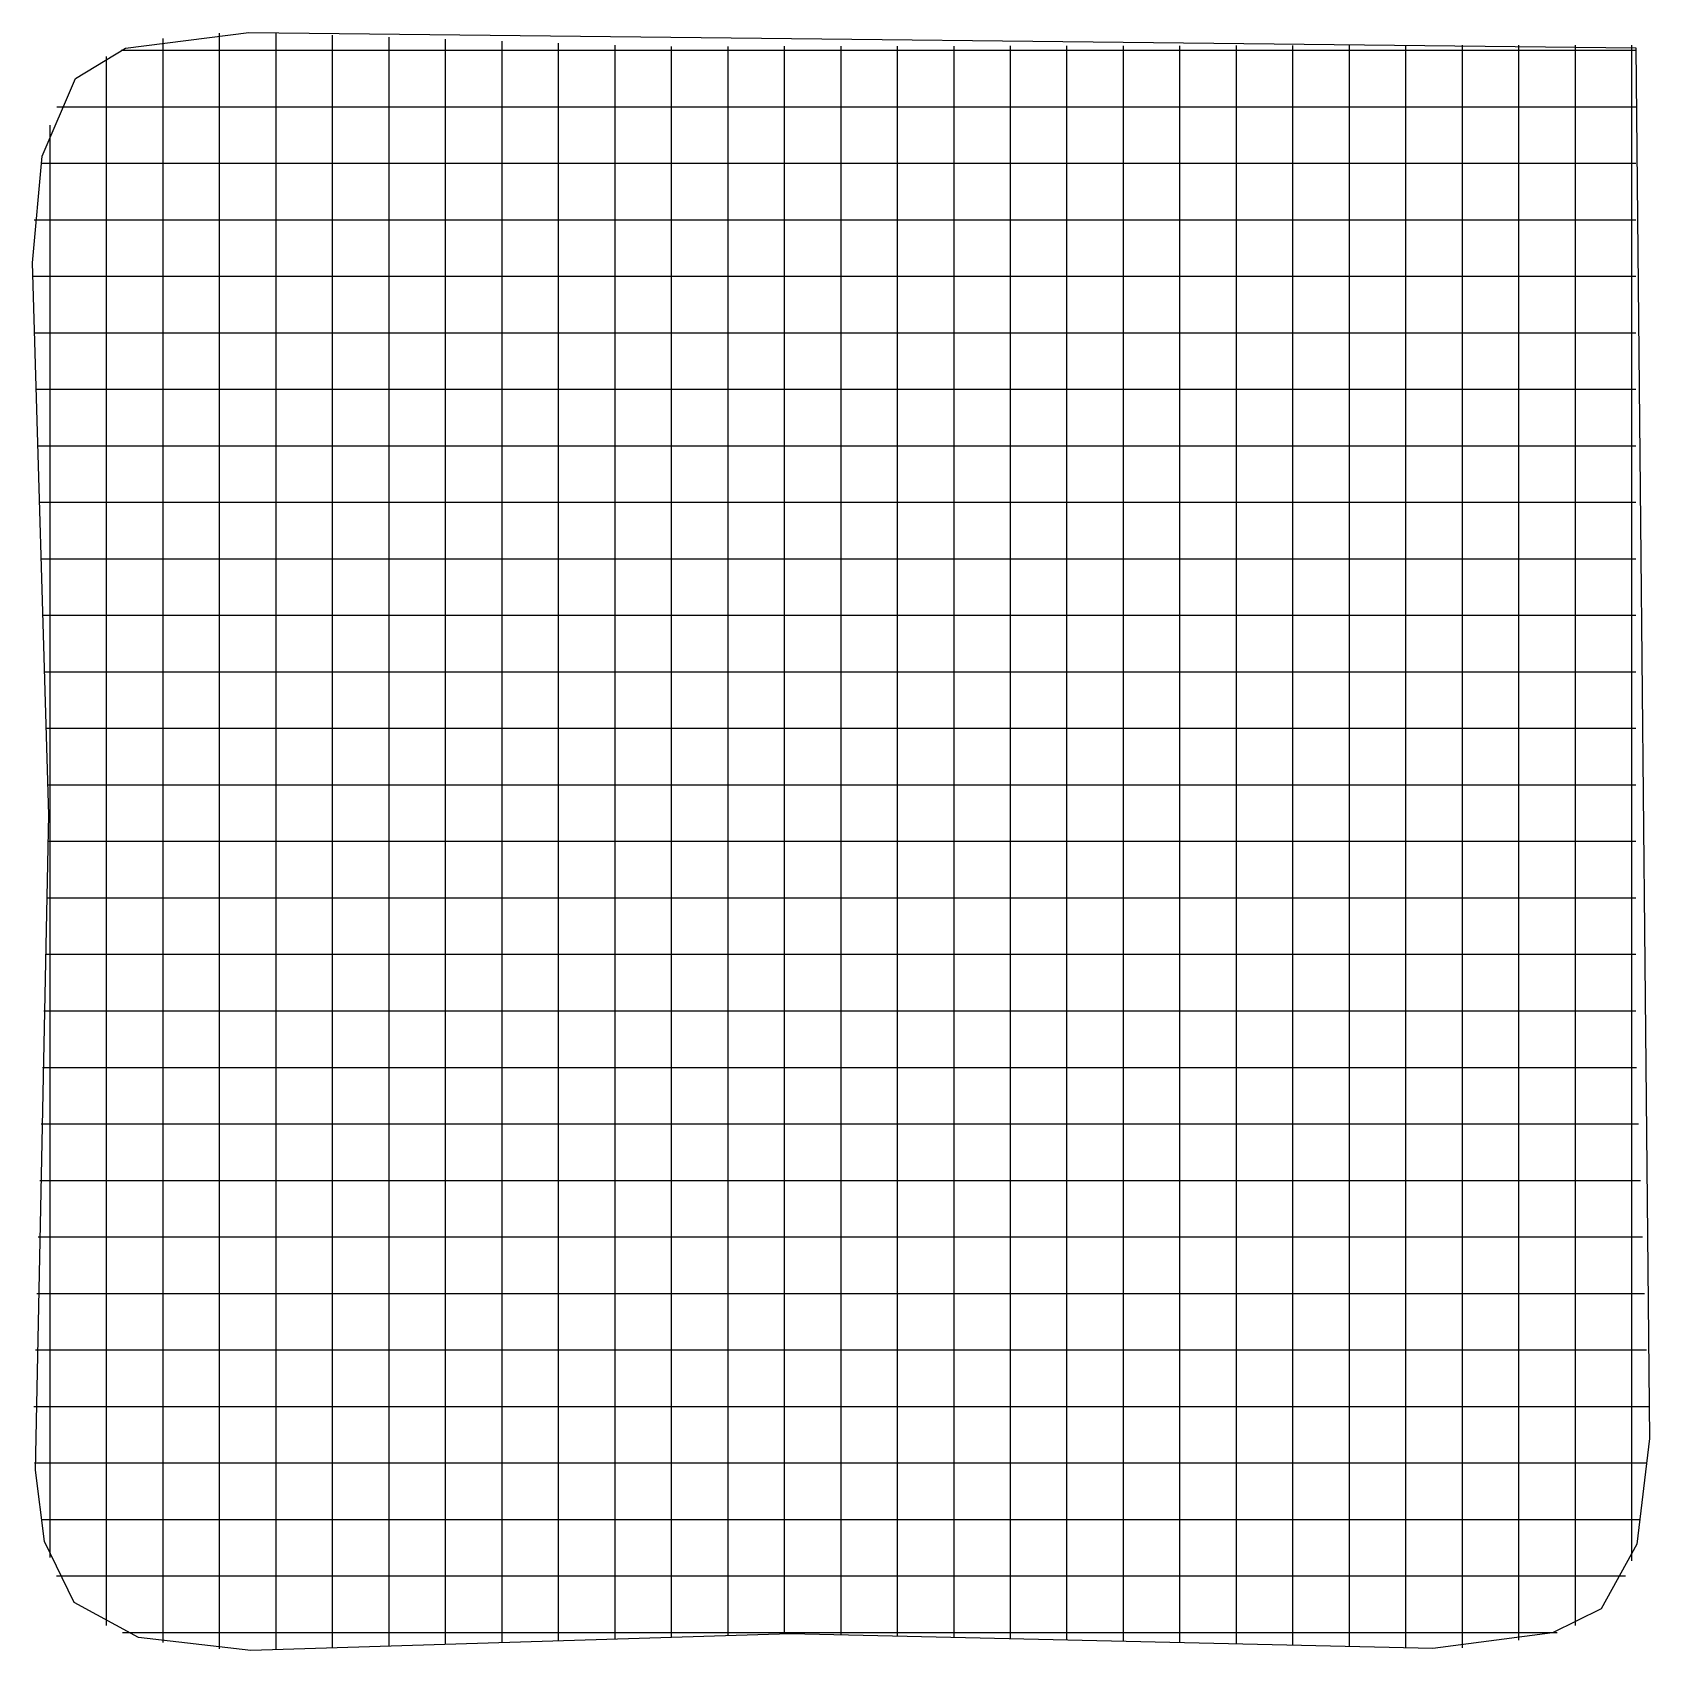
# Model space of a CAD drawing. Extents: x 0.4 to 14.7, y 0.4 to 14.7.
import ezdxf

# ---------------------------------------------------------------- set-up
doc = ezdxf.new("R2010")
doc.units = 0

msp = doc.modelspace()

# ---------------------------------------------------------------- linework, layer by layer
for p, q in [((1.259998, 14.609438), (2.352515, 14.749914)), ((1.259998, 14.609438), (2.352515, 14.749914)), ((2.352515, 14.749914), (14.625693, 14.612816)), ((2.352515, 14.749914), (14.625693, 14.612816)), ((0.819199, 14.340617), (1.259998, 14.609438)), ((0.819199, 14.340617), (1.259998, 14.609438)), ((1.592849, 14.614677), (1.592849, 14.695)), ((1.592849, 13.669332), (1.592849, 14.614677)), ((2.092849, 14.743), (2.092849, 14.744)), ((2.092849, 14.662677), (2.092849, 14.743)), ((2.092849, 13.639713), (2.092849, 14.662677)), ((2.592849, 14.661677), (2.592849, 14.742)), ((2.592849, 13.632855), (2.592849, 14.661677)), ((3.092849, 14.643677), (3.092849, 14.724)), ((3.092849, 13.639752), (3.092849, 14.643677)), ((3.592849, 14.626677), (3.592849, 14.707)), ((3.592849, 13.646916), (3.592849, 14.626677)), ((4.092849, 14.60941), (4.092849, 14.689732)), ((4.092849, 13.653081), (4.092849, 14.60941)), ((4.592849, 14.591677), (4.592849, 14.672)), ((5.092849, 14.574677), (5.092849, 14.655)), ((5.592849, 14.556677), (5.592849, 14.637)), ((6.092849, 14.544677), (6.092849, 14.625)), ((6.592849, 14.545677), (6.592849, 14.626)), ((7.092849, 14.546677), (7.092849, 14.627)), ((7.592849, 14.547677), (7.592849, 14.628)), ((8.092849, 14.547677), (8.092849, 14.628)), ((8.592849, 14.548677), (8.592849, 14.629)), ((9.092849, 14.549677), (9.092849, 14.63)), ((9.592849, 14.549677), (9.592849, 14.63)), ((10.092849, 14.550677), (10.092849, 14.631)), ((10.592849, 14.551677), (10.592849, 14.632)), ((11.092849, 14.552677), (11.092849, 14.633)), ((11.592849, 14.552677), (11.592849, 14.633)), ((12.092849, 14.553677), (12.092849, 14.634)), ((12.592849, 14.554677), (12.592849, 14.635)), ((13.092849, 14.555677), (13.092849, 14.635732)), ((13.592849, 14.555677), (13.592849, 14.636)), ((14.092849, 14.556677), (14.092849, 14.637)), ((14.592849, 14.557677), (14.592849, 14.638)), ((14.625693, 14.612816), (14.749343, 2.30812)), ((14.625693, 14.612816), (14.749343, 2.30812)), ((1.092849, 14.45641), (1.092849, 14.536732)), ((1.221, 14.592238), (1.301323, 14.592238)), ((1.221, 14.592238), (1.301323, 14.592238)), ((1.301323, 14.592238), (1.671113, 14.592238)), ((1.671113, 14.592238), (1.89079, 14.592238)), ((1.89079, 14.592238), (2.292403, 14.592238)), ((2.292403, 14.592238), (3.39079, 14.592238)), ((3.39079, 14.592238), (3.471113, 14.592238)), ((3.471113, 14.592238), (3.69079, 14.592238)), ((3.69079, 14.592238), (4.092403, 14.592238)), ((4.092403, 14.592238), (5.19079, 14.592238)), ((4.592849, 13.660245), (4.592849, 14.591677)), ((5.092849, 13.66741), (5.092849, 14.574677)), ((5.19079, 14.592238), (5.271113, 14.592238)), ((5.271113, 14.592238), (5.49079, 14.592238)), ((5.49079, 14.592238), (5.717835, 14.592238)), ((5.592849, 13.674306), (5.592849, 14.556677)), ((5.717835, 14.592238), (5.798158, 14.592238)), ((5.798158, 14.592238), (6.896545, 14.592238)), ((6.092849, 13.68281), (6.092849, 14.544677)), ((6.592849, 13.694061), (6.592849, 14.545677)), ((6.896545, 14.592238), (7.298158, 14.592238)), ((7.092849, 13.706045), (7.092849, 14.546677)), ((7.298158, 14.592238), (7.517835, 14.592238)), ((7.517835, 14.592238), (7.598158, 14.592238)), ((7.592849, 13.703384), (7.592849, 14.547677)), ((7.598158, 14.592238), (8.696545, 14.592238)), ((8.092849, 13.694597), (8.092849, 14.547677)), ((8.592849, 13.686077), (8.592849, 14.548677)), ((8.696545, 14.592238), (9.098158, 14.592238)), ((9.092849, 13.677558), (9.092849, 14.549677)), ((9.098158, 14.592238), (9.317835, 14.592238)), ((9.317835, 14.592238), (9.398158, 14.592238)), ((9.398158, 14.592238), (10.496545, 14.592238)), ((9.592849, 13.668771), (9.592849, 14.549677)), ((10.092849, 13.660252), (10.092849, 14.550677)), ((10.496545, 14.592238), (10.898158, 14.592238)), ((10.592849, 13.651732), (10.592849, 14.551677)), ((10.898158, 14.592238), (11.117835, 14.592238)), ((11.092849, 13.643213), (11.092849, 14.552677)), ((11.117835, 14.592238), (11.198158, 14.592238)), ((11.198158, 14.592238), (12.296545, 14.592238)), ((11.592849, 13.634426), (11.592849, 14.552677)), ((12.092849, 13.625906), (12.092849, 14.553677)), ((12.296545, 14.592238), (12.698158, 14.592238)), ((12.592849, 13.617387), (12.592849, 14.554677)), ((12.698158, 14.592238), (12.917835, 14.592238)), ((12.917835, 14.592238), (12.998158, 14.592238)), ((12.998158, 14.592238), (14.096545, 14.592238)), ((13.092849, 13.617655), (13.092849, 14.555677)), ((13.592849, 13.667448), (13.592849, 14.555677)), ((14.092849, 13.763642), (14.092849, 14.556677)), ((14.096545, 14.592238), (14.406323, 14.592238)), ((14.406323, 14.592238), (14.626, 14.592238)), ((14.592849, 14.182761), (14.592849, 14.557677)), ((0.521757, 13.654542), (0.819199, 14.340617)), ((0.521757, 13.654542), (0.819199, 14.340617)), ((1.092849, 13.7366), (1.092849, 14.45641)), ((14.592849, 13.963816), (14.592849, 14.182761)), ((0.654, 14.092238), (0.734323, 14.092238)), ((0.654, 14.092238), (0.734323, 14.092238)), ((0.734323, 14.092238), (1.519303, 14.092238)), ((1.519303, 14.092238), (1.920916, 14.092238)), ((1.920916, 14.092238), (2.140594, 14.092238)), ((2.140594, 14.092238), (2.220916, 14.092238)), ((2.220916, 14.092238), (3.319303, 14.092238)), ((3.319303, 14.092238), (3.720916, 14.092238)), ((3.720916, 14.092238), (3.940594, 14.092238)), ((3.940594, 14.092238), (4.020916, 14.092238)), ((4.020916, 14.092238), (5.119303, 14.092238)), ((5.119303, 14.092238), (5.520916, 14.092238)), ((5.520916, 14.092238), (5.740594, 14.092238)), ((5.740594, 14.092238), (5.820916, 14.092238)), ((5.820916, 14.092238), (6.919303, 14.092238)), ((6.919303, 14.092238), (7.320916, 14.092238)), ((7.320916, 14.092238), (7.540594, 14.092238)), ((7.540594, 14.092238), (7.620916, 14.092238)), ((7.620916, 14.092238), (8.719303, 14.092238)), ((8.719303, 14.092238), (9.120916, 14.092238)), ((9.120916, 14.092238), (9.340594, 14.092238)), ((9.340594, 14.092238), (9.420916, 14.092238)), ((9.420916, 14.092238), (10.519303, 14.092238)), ((10.519303, 14.092238), (10.920916, 14.092238)), ((10.920916, 14.092238), (11.140594, 14.092238)), ((11.140594, 14.092238), (11.220916, 14.092238)), ((11.220916, 14.092238), (12.319303, 14.092238)), ((12.319303, 14.092238), (12.720916, 14.092238)), ((12.720916, 14.092238), (12.940594, 14.092238)), ((12.940594, 14.092238), (13.020916, 14.092238)), ((13.020916, 14.092238), (14.119303, 14.092238)), ((14.119303, 14.092238), (14.406323, 14.092238)), ((14.406323, 14.092238), (14.626, 14.092238)), ((0.592849, 13.874098), (0.592849, 13.929)), ((14.592849, 13.562203), (14.592849, 13.963816)), ((0.592849, 13.793705), (0.592849, 13.874098)), ((0.592849, 12.695371), (0.592849, 13.793705)), ((14.092849, 13.362029), (14.092849, 13.763642)), ((0.436104, 12.711095), (0.521757, 13.654542)), ((0.436104, 12.711095), (0.521757, 13.654542)), ((1.092849, 13.334987), (1.092849, 13.7366)), ((1.592849, 13.267719), (1.592849, 13.669332)), ((2.092849, 13.2381), (2.092849, 13.639713)), ((2.592849, 13.230974), (2.592849, 13.632855)), ((3.092849, 13.238139), (3.092849, 13.639752)), ((3.592849, 13.245303), (3.592849, 13.646916)), ((4.092849, 13.251468), (4.092849, 13.653081)), ((4.592849, 13.258632), (4.592849, 13.660245)), ((5.092849, 13.265797), (5.092849, 13.66741)), ((5.592849, 13.272694), (5.592849, 13.674306)), ((6.092849, 13.281197), (6.092849, 13.68281)), ((6.592849, 13.292448), (6.592849, 13.694061)), ((7.092849, 13.304432), (7.092849, 13.706045)), ((7.592849, 13.301503), (7.592849, 13.703384)), ((8.092849, 13.292984), (8.092849, 13.694597)), ((8.592849, 13.284465), (8.592849, 13.686077)), ((9.092849, 13.275945), (9.092849, 13.677558)), ((9.592849, 13.267158), (9.592849, 13.668771)), ((10.092849, 13.258639), (10.092849, 13.660252)), ((10.592849, 13.250119), (10.592849, 13.651732)), ((11.092849, 13.241332), (11.092849, 13.643213)), ((11.592849, 13.232813), (11.592849, 13.634426)), ((12.092849, 13.224294), (12.092849, 13.625906)), ((12.592849, 13.215774), (12.592849, 13.617387)), ((13.092849, 13.215774), (13.092849, 13.617655)), ((13.592849, 13.265835), (13.592849, 13.667448)), ((0.511, 13.592238), (0.591323, 13.592238)), ((0.511, 13.592238), (0.591323, 13.592238)), ((0.591323, 13.592238), (1.481016, 13.592238)), ((1.481016, 13.592238), (1.882629, 13.592238)), ((1.882629, 13.592238), (2.102306, 13.592238)), ((2.102306, 13.592238), (2.182629, 13.592238)), ((2.182629, 13.592238), (3.281016, 13.592238)), ((3.281016, 13.592238), (3.682629, 13.592238)), ((3.682629, 13.592238), (3.902306, 13.592238)), ((3.902306, 13.592238), (3.982629, 13.592238)), ((3.982629, 13.592238), (5.081016, 13.592238)), ((5.081016, 13.592238), (5.482629, 13.592238)), ((5.482629, 13.592238), (5.702306, 13.592238)), ((5.702306, 13.592238), (5.782629, 13.592238)), ((5.782629, 13.592238), (6.881016, 13.592238)), ((6.881016, 13.592238), (7.282629, 13.592238)), ((7.282629, 13.592238), (7.502306, 13.592238)), ((7.502306, 13.592238), (7.582629, 13.592238)), ((7.582629, 13.592238), (8.681016, 13.592238)), ((8.681016, 13.592238), (9.082629, 13.592238)), ((9.082629, 13.592238), (9.302306, 13.592238)), ((9.302306, 13.592238), (9.382629, 13.592238)), ((9.382629, 13.592238), (10.481016, 13.592238)), ((10.481016, 13.592238), (10.882629, 13.592238)), ((10.882629, 13.592238), (11.102306, 13.592238)), ((11.102306, 13.592238), (11.182629, 13.592238)), ((11.182629, 13.592238), (12.281016, 13.592238)), ((12.281016, 13.592238), (12.682629, 13.592238)), ((12.682629, 13.592238), (12.902306, 13.592238)), ((12.902306, 13.592238), (12.982629, 13.592238)), ((12.982629, 13.592238), (14.081016, 13.592238)), ((14.081016, 13.592238), (14.406323, 13.592238)), ((14.406323, 13.592238), (14.626, 13.592238)), ((14.592849, 12.463084), (14.592849, 13.562203)), ((1.092849, 13.11531), (1.092849, 13.334987)), ((14.092849, 13.142352), (14.092849, 13.362029)), ((1.592849, 13.048042), (1.592849, 13.267719)), ((2.092849, 13.019155), (2.092849, 13.2381)), ((2.592849, 13.011297), (2.592849, 13.230974)), ((3.092849, 13.018461), (3.092849, 13.238139)), ((3.592849, 13.025626), (3.592849, 13.245303)), ((4.092849, 13.032523), (4.092849, 13.251468)), ((4.592849, 13.038955), (4.592849, 13.258632)), ((5.092849, 13.046119), (5.092849, 13.265797)), ((5.592849, 13.053016), (5.592849, 13.272694)), ((6.092849, 13.061519), (6.092849, 13.281197)), ((6.592849, 13.073503), (6.592849, 13.292448)), ((7.092849, 13.084755), (7.092849, 13.304432)), ((7.592849, 13.081826), (7.592849, 13.301503)), ((8.092849, 13.073306), (8.092849, 13.292984)), ((8.592849, 13.064787), (8.592849, 13.284465)), ((9.092849, 13.056268), (9.092849, 13.275945)), ((9.592849, 13.047481), (9.592849, 13.267158)), ((10.092849, 13.038961), (10.092849, 13.258639)), ((10.592849, 13.030442), (10.592849, 13.250119)), ((11.092849, 13.021655), (11.092849, 13.241332)), ((11.592849, 13.013135), (11.592849, 13.232813)), ((12.092849, 13.004616), (12.092849, 13.224294)), ((12.592849, 12.996097), (12.592849, 13.215774)), ((13.092849, 12.996097), (13.092849, 13.215774)), ((13.592849, 13.046158), (13.592849, 13.265835)), ((0.451, 13.092238), (0.531323, 13.092238)), ((0.451, 13.092238), (0.531323, 13.092238)), ((0.531323, 13.092238), (1.464952, 13.092238)), ((1.092849, 13.034987), (1.092849, 13.11531)), ((1.092849, 11.9366), (1.092849, 13.034987)), ((1.464952, 13.092238), (1.866565, 13.092238)), ((1.592849, 12.967719), (1.592849, 13.048042)), ((1.866565, 13.092238), (2.086242, 13.092238)), ((2.086242, 13.092238), (2.166565, 13.092238)), ((2.166565, 13.092238), (3.264952, 13.092238)), ((3.264952, 13.092238), (3.666565, 13.092238)), ((3.666565, 13.092238), (3.886242, 13.092238)), ((3.886242, 13.092238), (3.966565, 13.092238)), ((3.966565, 13.092238), (5.064952, 13.092238)), ((4.092849, 12.9522), (4.092849, 13.032523)), ((4.592849, 12.958632), (4.592849, 13.038955)), ((5.064952, 13.092238), (5.466565, 13.092238)), ((5.092849, 12.965797), (5.092849, 13.046119)), ((5.466565, 13.092238), (5.686242, 13.092238)), ((5.592849, 12.972694), (5.592849, 13.053016)), ((5.686242, 13.092238), (5.766565, 13.092238)), ((5.766565, 13.092238), (6.864952, 13.092238)), ((6.092849, 12.981197), (6.092849, 13.061519)), ((6.592849, 12.993181), (6.592849, 13.073503)), ((6.864952, 13.092238), (7.266565, 13.092238)), ((7.092849, 13.004432), (7.092849, 13.084755)), ((7.266565, 13.092238), (7.486242, 13.092238)), ((7.486242, 13.092238), (7.566565, 13.092238)), ((7.566565, 13.092238), (8.664952, 13.092238)), ((7.592849, 13.001771), (7.592849, 13.081826)), ((8.092849, 12.992984), (8.092849, 13.073306)), ((8.592849, 12.984465), (8.592849, 13.064787)), ((8.664952, 13.092238), (9.066565, 13.092238)), ((9.066565, 13.092238), (9.286242, 13.092238)), ((9.092849, 12.975945), (9.092849, 13.056268)), ((9.286242, 13.092238), (9.366565, 13.092238)), ((9.366565, 13.092238), (10.464952, 13.092238)), ((9.592849, 12.967158), (9.592849, 13.047481)), ((10.092849, 12.958639), (10.092849, 13.038961)), ((10.464952, 13.092238), (10.866565, 13.092238)), ((10.592849, 12.950119), (10.592849, 13.030442)), ((10.866565, 13.092238), (11.086242, 13.092238)), ((11.086242, 13.092238), (11.166565, 13.092238)), ((11.166565, 13.092238), (12.264952, 13.092238)), ((12.264952, 13.092238), (12.666565, 13.092238)), ((12.666565, 13.092238), (12.886242, 13.092238)), ((12.886242, 13.092238), (12.966565, 13.092238)), ((12.966565, 13.092238), (14.064952, 13.092238)), ((13.592849, 12.965835), (13.592849, 13.046158)), ((14.064952, 13.092238), (14.406323, 13.092238)), ((14.092849, 13.062029), (14.092849, 13.142352)), ((14.092849, 11.963642), (14.092849, 13.062029)), ((14.406323, 13.092238), (14.626, 13.092238)), ((1.592849, 11.869332), (1.592849, 12.967719)), ((2.092849, 12.938832), (2.092849, 13.019155)), ((2.092849, 11.839713), (2.092849, 12.938832)), ((2.592849, 12.931242), (2.592849, 13.011297)), ((2.592849, 11.832855), (2.592849, 12.931242)), ((3.092849, 12.938139), (3.092849, 13.018461)), ((3.092849, 11.839752), (3.092849, 12.938139)), ((3.592849, 12.945303), (3.592849, 13.025626)), ((3.592849, 11.846916), (3.592849, 12.945303)), ((4.092849, 11.853081), (4.092849, 12.9522)), ((4.592849, 11.860245), (4.592849, 12.958632)), ((5.092849, 11.86741), (5.092849, 12.965797)), ((5.592849, 11.874306), (5.592849, 12.972694)), ((6.092849, 11.88281), (6.092849, 12.981197)), ((6.592849, 11.894061), (6.592849, 12.993181)), ((7.092849, 11.906045), (7.092849, 13.004432)), ((7.592849, 11.903384), (7.592849, 13.001771)), ((8.092849, 11.894597), (8.092849, 12.992984)), ((8.592849, 11.886077), (8.592849, 12.984465)), ((9.092849, 11.877558), (9.092849, 12.975945)), ((9.592849, 11.868771), (9.592849, 12.967158)), ((10.092849, 11.860252), (10.092849, 12.958639)), ((10.592849, 11.851732), (10.592849, 12.950119)), ((11.092849, 12.9416), (11.092849, 13.021655)), ((11.092849, 11.843213), (11.092849, 12.9416)), ((11.592849, 12.932813), (11.592849, 13.013135)), ((11.592849, 11.834426), (11.592849, 12.932813)), ((12.092849, 12.924294), (12.092849, 13.004616)), ((12.092849, 11.825906), (12.092849, 12.924294)), ((12.592849, 12.915774), (12.592849, 12.996097)), ((12.592849, 11.817387), (12.592849, 12.915774)), ((13.092849, 12.916042), (13.092849, 12.996097)), ((13.092849, 11.817655), (13.092849, 12.916042)), ((13.592849, 11.867448), (13.592849, 12.965835)), ((0.581752, 7.825109), (0.436104, 12.711095)), ((0.581752, 7.825109), (0.436104, 12.711095)), ((0.592849, 12.293758), (0.592849, 12.695371)), ((0.438, 12.592238), (0.518323, 12.592238)), ((0.438, 12.592238), (0.518323, 12.592238)), ((0.518323, 12.592238), (1.461471, 12.592238)), ((1.461471, 12.592238), (1.863084, 12.592238)), ((1.863084, 12.592238), (2.082761, 12.592238)), ((2.082761, 12.592238), (2.163084, 12.592238)), ((2.163084, 12.592238), (3.261471, 12.592238)), ((3.261471, 12.592238), (3.663084, 12.592238)), ((3.663084, 12.592238), (3.882761, 12.592238)), ((3.882761, 12.592238), (3.963084, 12.592238)), ((3.963084, 12.592238), (5.061471, 12.592238)), ((5.061471, 12.592238), (5.463084, 12.592238)), ((5.463084, 12.592238), (5.682761, 12.592238)), ((5.682761, 12.592238), (5.763084, 12.592238)), ((5.763084, 12.592238), (6.861471, 12.592238)), ((6.861471, 12.592238), (7.263084, 12.592238)), ((7.263084, 12.592238), (7.482761, 12.592238)), ((7.482761, 12.592238), (7.563084, 12.592238)), ((7.563084, 12.592238), (8.661471, 12.592238)), ((8.661471, 12.592238), (9.063084, 12.592238)), ((9.063084, 12.592238), (9.282761, 12.592238)), ((9.282761, 12.592238), (9.363084, 12.592238)), ((9.363084, 12.592238), (10.461471, 12.592238)), ((10.461471, 12.592238), (10.863084, 12.592238)), ((10.863084, 12.592238), (11.082761, 12.592238)), ((11.082761, 12.592238), (11.163084, 12.592238)), ((11.163084, 12.592238), (12.261471, 12.592238)), ((12.261471, 12.592238), (12.663084, 12.592238)), ((12.663084, 12.592238), (12.882761, 12.592238)), ((12.882761, 12.592238), (12.963084, 12.592238)), ((12.963084, 12.592238), (14.061471, 12.592238)), ((14.061471, 12.592238), (14.406323, 12.592238)), ((14.406323, 12.592238), (14.626, 12.592238)), ((14.592849, 12.382761), (14.592849, 12.463084)), ((14.592849, 12.163816), (14.592849, 12.382761)), ((0.592849, 12.074081), (0.592849, 12.293758)), ((0.453, 12.092238), (0.533323, 12.092238)), ((0.453, 12.092238), (0.533323, 12.092238)), ((0.533323, 12.092238), (1.465487, 12.092238)), ((0.592849, 11.993758), (0.592849, 12.074081)), ((1.465487, 12.092238), (1.8671, 12.092238)), ((1.8671, 12.092238), (2.086777, 12.092238)), ((2.086777, 12.092238), (2.1671, 12.092238)), ((2.1671, 12.092238), (3.265487, 12.092238)), ((3.265487, 12.092238), (3.6671, 12.092238)), ((3.6671, 12.092238), (3.886777, 12.092238)), ((3.886777, 12.092238), (3.9671, 12.092238)), ((3.9671, 12.092238), (5.065487, 12.092238)), ((5.065487, 12.092238), (5.4671, 12.092238)), ((5.4671, 12.092238), (5.686777, 12.092238)), ((5.686777, 12.092238), (5.7671, 12.092238)), ((5.7671, 12.092238), (6.865487, 12.092238)), ((6.865487, 12.092238), (7.2671, 12.092238)), ((7.2671, 12.092238), (7.486777, 12.092238)), ((7.486777, 12.092238), (7.5671, 12.092238)), ((7.5671, 12.092238), (8.665487, 12.092238)), ((8.665487, 12.092238), (9.0671, 12.092238)), ((9.0671, 12.092238), (9.286777, 12.092238)), ((9.286777, 12.092238), (9.3671, 12.092238)), ((9.3671, 12.092238), (10.465487, 12.092238)), ((10.465487, 12.092238), (10.8671, 12.092238)), ((10.8671, 12.092238), (11.086777, 12.092238)), ((11.086777, 12.092238), (11.1671, 12.092238)), ((11.1671, 12.092238), (12.265487, 12.092238)), ((12.265487, 12.092238), (12.6671, 12.092238)), ((12.6671, 12.092238), (12.886777, 12.092238)), ((12.886777, 12.092238), (12.9671, 12.092238)), ((12.9671, 12.092238), (14.065487, 12.092238)), ((14.065487, 12.092238), (14.406323, 12.092238)), ((14.406323, 12.092238), (14.626, 12.092238)), ((14.592849, 11.762203), (14.592849, 12.163816)), ((0.592849, 10.895371), (0.592849, 11.993758)), ((1.092849, 11.534987), (1.092849, 11.9366)), ((6.592849, 11.492448), (6.592849, 11.894061)), ((7.092849, 11.504432), (7.092849, 11.906045)), ((7.592849, 11.501503), (7.592849, 11.903384)), ((8.092849, 11.492984), (8.092849, 11.894597)), ((8.592849, 11.484465), (8.592849, 11.886077)), ((14.092849, 11.562029), (14.092849, 11.963642)), ((1.592849, 11.467719), (1.592849, 11.869332)), ((2.092849, 11.4381), (2.092849, 11.839713)), ((2.592849, 11.430974), (2.592849, 11.832855)), ((3.092849, 11.438139), (3.092849, 11.839752)), ((3.592849, 11.445303), (3.592849, 11.846916)), ((4.092849, 11.451468), (4.092849, 11.853081)), ((4.592849, 11.458632), (4.592849, 11.860245)), ((5.092849, 11.465797), (5.092849, 11.86741)), ((5.592849, 11.472694), (5.592849, 11.874306)), ((6.092849, 11.481197), (6.092849, 11.88281)), ((9.092849, 11.475945), (9.092849, 11.877558)), ((9.592849, 11.467158), (9.592849, 11.868771)), ((10.092849, 11.458639), (10.092849, 11.860252)), ((10.592849, 11.450119), (10.592849, 11.851732)), ((11.092849, 11.441332), (11.092849, 11.843213)), ((11.592849, 11.432813), (11.592849, 11.834426)), ((12.092849, 11.424294), (12.092849, 11.825906)), ((12.592849, 11.415774), (12.592849, 11.817387)), ((13.092849, 11.415774), (13.092849, 11.817655)), ((13.592849, 11.465835), (13.592849, 11.867448)), ((14.592849, 10.663084), (14.592849, 11.762203)), ((0.468, 11.592238), (0.548323, 11.592238)), ((0.468, 11.592238), (0.548323, 11.592238)), ((0.548323, 11.592238), (1.469503, 11.592238)), ((1.092849, 11.31531), (1.092849, 11.534987)), ((1.469503, 11.592238), (1.871116, 11.592238)), ((1.592849, 11.248042), (1.592849, 11.467719)), ((1.871116, 11.592238), (2.090794, 11.592238)), ((2.090794, 11.592238), (2.171116, 11.592238)), ((2.171116, 11.592238), (3.269503, 11.592238)), ((3.269503, 11.592238), (3.671116, 11.592238)), ((3.671116, 11.592238), (3.890794, 11.592238)), ((3.890794, 11.592238), (3.971116, 11.592238)), ((3.971116, 11.592238), (5.069503, 11.592238)), ((4.592849, 11.238955), (4.592849, 11.458632)), ((5.069503, 11.592238), (5.471116, 11.592238)), ((5.092849, 11.246119), (5.092849, 11.465797)), ((5.471116, 11.592238), (5.690794, 11.592238)), ((5.592849, 11.253016), (5.592849, 11.472694)), ((5.690794, 11.592238), (5.771116, 11.592238)), ((5.771116, 11.592238), (6.869503, 11.592238)), ((6.092849, 11.261519), (6.092849, 11.481197)), ((6.592849, 11.273503), (6.592849, 11.492448)), ((6.869503, 11.592238), (7.271116, 11.592238)), ((7.092849, 11.284755), (7.092849, 11.504432)), ((7.271116, 11.592238), (7.490794, 11.592238)), ((7.490794, 11.592238), (7.571116, 11.592238)), ((7.571116, 11.592238), (8.669503, 11.592238)), ((7.592849, 11.281826), (7.592849, 11.501503)), ((8.092849, 11.273306), (8.092849, 11.492984)), ((8.592849, 11.264787), (8.592849, 11.484465)), ((8.669503, 11.592238), (9.071116, 11.592238)), ((9.071116, 11.592238), (9.290794, 11.592238)), ((9.092849, 11.256268), (9.092849, 11.475945)), ((9.290794, 11.592238), (9.371116, 11.592238)), ((9.371116, 11.592238), (10.469503, 11.592238)), ((9.592849, 11.247481), (9.592849, 11.467158)), ((10.092849, 11.238961), (10.092849, 11.458639)), ((10.469503, 11.592238), (10.871116, 11.592238)), ((10.871116, 11.592238), (11.090794, 11.592238)), ((11.090794, 11.592238), (11.171116, 11.592238)), ((11.171116, 11.592238), (12.269503, 11.592238)), ((12.269503, 11.592238), (12.671116, 11.592238)), ((12.671116, 11.592238), (12.890794, 11.592238)), ((12.890794, 11.592238), (12.971116, 11.592238)), ((12.971116, 11.592238), (14.069503, 11.592238)), ((13.592849, 11.246158), (13.592849, 11.465835)), ((14.069503, 11.592238), (14.406323, 11.592238)), ((14.092849, 11.342352), (14.092849, 11.562029)), ((14.406323, 11.592238), (14.626, 11.592238)), ((1.092849, 11.234987), (1.092849, 11.31531)), ((2.092849, 11.219155), (2.092849, 11.4381)), ((2.592849, 11.211297), (2.592849, 11.430974)), ((3.092849, 11.218461), (3.092849, 11.438139)), ((3.592849, 11.225626), (3.592849, 11.445303)), ((4.092849, 11.232523), (4.092849, 11.451468)), ((10.592849, 11.230442), (10.592849, 11.450119)), ((11.092849, 11.221655), (11.092849, 11.441332)), ((11.592849, 11.213135), (11.592849, 11.432813)), ((12.092849, 11.204616), (12.092849, 11.424294)), ((12.592849, 11.196097), (12.592849, 11.415774)), ((13.092849, 11.196097), (13.092849, 11.415774)), ((14.092849, 11.262029), (14.092849, 11.342352)), ((1.092849, 10.1366), (1.092849, 11.234987)), ((1.592849, 11.167719), (1.592849, 11.248042)), ((2.092849, 11.138832), (2.092849, 11.219155)), ((2.592849, 11.131242), (2.592849, 11.211297)), ((3.092849, 11.138139), (3.092849, 11.218461)), ((3.592849, 11.145303), (3.592849, 11.225626)), ((4.092849, 11.1522), (4.092849, 11.232523)), ((4.592849, 11.158632), (4.592849, 11.238955)), ((5.092849, 11.165797), (5.092849, 11.246119)), ((5.592849, 11.172694), (5.592849, 11.253016)), ((5.592849, 10.074306), (5.592849, 11.172694)), ((6.092849, 11.181197), (6.092849, 11.261519)), ((6.092849, 10.08281), (6.092849, 11.181197)), ((6.592849, 11.193181), (6.592849, 11.273503)), ((6.592849, 10.094061), (6.592849, 11.193181)), ((7.092849, 11.204432), (7.092849, 11.284755)), ((7.092849, 10.106045), (7.092849, 11.204432)), ((7.592849, 11.201771), (7.592849, 11.281826)), ((7.592849, 10.103384), (7.592849, 11.201771)), ((8.092849, 11.192984), (8.092849, 11.273306)), ((8.092849, 10.094597), (8.092849, 11.192984)), ((8.592849, 11.184465), (8.592849, 11.264787)), ((8.592849, 10.086077), (8.592849, 11.184465)), ((9.092849, 11.175945), (9.092849, 11.256268)), ((9.092849, 10.077558), (9.092849, 11.175945)), ((9.592849, 11.167158), (9.592849, 11.247481)), ((10.092849, 11.158639), (10.092849, 11.238961)), ((10.592849, 11.150119), (10.592849, 11.230442)), ((11.092849, 11.1416), (11.092849, 11.221655)), ((11.592849, 11.132813), (11.592849, 11.213135)), ((12.092849, 11.124294), (12.092849, 11.204616)), ((12.592849, 11.115774), (12.592849, 11.196097)), ((13.092849, 11.116042), (13.092849, 11.196097)), ((13.592849, 11.165835), (13.592849, 11.246158)), ((14.092849, 10.163642), (14.092849, 11.262029)), ((0.484, 11.092238), (0.564323, 11.092238)), ((0.484, 11.092238), (0.564323, 11.092238)), ((0.564323, 11.092238), (1.473787, 11.092238)), ((1.473787, 11.092238), (1.8754, 11.092238)), ((1.592849, 10.069332), (1.592849, 11.167719)), ((1.8754, 11.092238), (2.095077, 11.092238)), ((2.092849, 10.039713), (2.092849, 11.138832)), ((2.095077, 11.092238), (2.1754, 11.092238)), ((2.1754, 11.092238), (3.273787, 11.092238)), ((2.592849, 10.032855), (2.592849, 11.131242)), ((3.092849, 10.039752), (3.092849, 11.138139)), ((3.273787, 11.092238), (3.6754, 11.092238)), ((3.592849, 10.046916), (3.592849, 11.145303)), ((3.6754, 11.092238), (3.895077, 11.092238)), ((3.895077, 11.092238), (3.9754, 11.092238)), ((3.9754, 11.092238), (5.073787, 11.092238)), ((4.092849, 10.053081), (4.092849, 11.1522)), ((4.592849, 10.060245), (4.592849, 11.158632)), ((5.073787, 11.092238), (5.4754, 11.092238)), ((5.092849, 10.06741), (5.092849, 11.165797)), ((5.4754, 11.092238), (5.695077, 11.092238)), ((5.695077, 11.092238), (5.7754, 11.092238)), ((5.7754, 11.092238), (6.873787, 11.092238)), ((6.873787, 11.092238), (7.2754, 11.092238)), ((7.2754, 11.092238), (7.495077, 11.092238)), ((7.495077, 11.092238), (7.5754, 11.092238)), ((7.5754, 11.092238), (8.673787, 11.092238)), ((8.673787, 11.092238), (9.0754, 11.092238)), ((9.0754, 11.092238), (9.295077, 11.092238)), ((9.295077, 11.092238), (9.3754, 11.092238)), ((9.3754, 11.092238), (10.473787, 11.092238)), ((9.592849, 10.068771), (9.592849, 11.167158)), ((10.092849, 10.060252), (10.092849, 11.158639)), ((10.473787, 11.092238), (10.8754, 11.092238)), ((10.592849, 10.051732), (10.592849, 11.150119)), ((10.8754, 11.092238), (11.095077, 11.092238)), ((11.092849, 10.043213), (11.092849, 11.1416)), ((11.095077, 11.092238), (11.1754, 11.092238)), ((11.1754, 11.092238), (12.273787, 11.092238)), ((11.592849, 10.034426), (11.592849, 11.132813)), ((12.092849, 10.025906), (12.092849, 11.124294)), ((12.273787, 11.092238), (12.6754, 11.092238)), ((12.592849, 10.017387), (12.592849, 11.115774)), ((12.6754, 11.092238), (12.895077, 11.092238)), ((12.895077, 11.092238), (12.9754, 11.092238)), ((12.9754, 11.092238), (14.073787, 11.092238)), ((13.092849, 10.017655), (13.092849, 11.116042)), ((13.592849, 10.067448), (13.592849, 11.165835)), ((14.073787, 11.092238), (14.406323, 11.092238)), ((14.406323, 11.092238), (14.626, 11.092238)), ((0.592849, 10.493758), (0.592849, 10.895371)), ((14.592849, 10.582761), (14.592849, 10.663084)), ((0.499, 10.592238), (0.579323, 10.592238)), ((0.499, 10.592238), (0.579323, 10.592238)), ((0.579323, 10.592238), (1.477803, 10.592238)), ((0.592849, 10.274081), (0.592849, 10.493758)), ((1.477803, 10.592238), (1.879416, 10.592238)), ((1.879416, 10.592238), (2.099094, 10.592238)), ((2.099094, 10.592238), (2.179416, 10.592238)), ((2.179416, 10.592238), (3.277803, 10.592238)), ((3.277803, 10.592238), (3.679416, 10.592238)), ((3.679416, 10.592238), (3.899094, 10.592238)), ((3.899094, 10.592238), (3.979416, 10.592238)), ((3.979416, 10.592238), (5.077803, 10.592238)), ((5.077803, 10.592238), (5.479416, 10.592238)), ((5.479416, 10.592238), (5.699094, 10.592238)), ((5.699094, 10.592238), (5.779416, 10.592238)), ((5.779416, 10.592238), (6.877803, 10.592238)), ((6.877803, 10.592238), (7.279416, 10.592238)), ((7.279416, 10.592238), (7.499094, 10.592238)), ((7.499094, 10.592238), (7.579416, 10.592238)), ((7.579416, 10.592238), (8.677803, 10.592238)), ((8.677803, 10.592238), (9.079416, 10.592238)), ((9.079416, 10.592238), (9.299094, 10.592238)), ((9.299094, 10.592238), (9.379416, 10.592238)), ((9.379416, 10.592238), (10.477803, 10.592238)), ((10.477803, 10.592238), (10.879416, 10.592238)), ((10.879416, 10.592238), (11.099094, 10.592238)), ((11.099094, 10.592238), (11.179416, 10.592238)), ((11.179416, 10.592238), (12.277803, 10.592238)), ((12.277803, 10.592238), (12.679416, 10.592238)), ((12.679416, 10.592238), (12.899094, 10.592238)), ((12.899094, 10.592238), (12.979416, 10.592238)), ((12.979416, 10.592238), (14.077803, 10.592238)), ((14.077803, 10.592238), (14.406323, 10.592238)), ((14.406323, 10.592238), (14.626, 10.592238)), ((14.592849, 10.363816), (14.592849, 10.582761)), ((14.592849, 9.962203), (14.592849, 10.363816)), ((0.592849, 10.193758), (0.592849, 10.274081)), ((0.592849, 9.095371), (0.592849, 10.193758)), ((0.514, 10.092238), (0.594323, 10.092238)), ((0.514, 10.092238), (0.594323, 10.092238)), ((0.594323, 10.092238), (1.481819, 10.092238)), ((1.092849, 9.734987), (1.092849, 10.1366)), ((1.481819, 10.092238), (1.883432, 10.092238)), ((1.592849, 9.667719), (1.592849, 10.069332)), ((1.883432, 10.092238), (2.10311, 10.092238)), ((2.092849, 9.6381), (2.092849, 10.039713)), ((2.10311, 10.092238), (2.183432, 10.092238)), ((2.183432, 10.092238), (3.281819, 10.092238)), ((2.592849, 9.630974), (2.592849, 10.032855)), ((3.092849, 9.638139), (3.092849, 10.039752)), ((3.281819, 10.092238), (3.683432, 10.092238)), ((3.592849, 9.645303), (3.592849, 10.046916)), ((3.683432, 10.092238), (3.90311, 10.092238)), ((3.90311, 10.092238), (3.983432, 10.092238)), ((3.983432, 10.092238), (5.081819, 10.092238)), ((4.092849, 9.651468), (4.092849, 10.053081)), ((4.592849, 9.658632), (4.592849, 10.060245)), ((5.081819, 10.092238), (5.483432, 10.092238)), ((5.092849, 9.665797), (5.092849, 10.06741)), ((5.483432, 10.092238), (5.70311, 10.092238)), ((5.592849, 9.672694), (5.592849, 10.074306)), ((5.70311, 10.092238), (5.783432, 10.092238)), ((5.783432, 10.092238), (6.881819, 10.092238)), ((6.092849, 9.681197), (6.092849, 10.08281)), ((6.592849, 9.692448), (6.592849, 10.094061)), ((6.881819, 10.092238), (7.283432, 10.092238)), ((7.092849, 9.704432), (7.092849, 10.106045)), ((7.283432, 10.092238), (7.50311, 10.092238)), ((7.50311, 10.092238), (7.583432, 10.092238)), ((7.583432, 10.092238), (8.681819, 10.092238)), ((7.592849, 9.701503), (7.592849, 10.103384)), ((8.092849, 9.692984), (8.092849, 10.094597)), ((8.592849, 9.684465), (8.592849, 10.086077)), ((8.681819, 10.092238), (9.083432, 10.092238)), ((9.083432, 10.092238), (9.30311, 10.092238)), ((9.092849, 9.675945), (9.092849, 10.077558)), ((9.30311, 10.092238), (9.383432, 10.092238)), ((9.383432, 10.092238), (10.481819, 10.092238)), ((9.592849, 9.667158), (9.592849, 10.068771)), ((10.092849, 9.658639), (10.092849, 10.060252)), ((10.481819, 10.092238), (10.883432, 10.092238)), ((10.592849, 9.650119), (10.592849, 10.051732)), ((10.883432, 10.092238), (11.10311, 10.092238)), ((11.092849, 9.641332), (11.092849, 10.043213)), ((11.10311, 10.092238), (11.183432, 10.092238)), ((11.183432, 10.092238), (12.281819, 10.092238)), ((11.592849, 9.632813), (11.592849, 10.034426)), ((12.092849, 9.624294), (12.092849, 10.025906)), ((12.281819, 10.092238), (12.683432, 10.092238)), ((12.683432, 10.092238), (12.90311, 10.092238)), ((12.90311, 10.092238), (12.983432, 10.092238)), ((12.983432, 10.092238), (14.081819, 10.092238)), ((13.592849, 9.665835), (13.592849, 10.067448)), ((14.081819, 10.092238), (14.406323, 10.092238)), ((14.092849, 9.762029), (14.092849, 10.163642)), ((14.406323, 10.092238), (14.626, 10.092238)), ((12.592849, 9.615774), (12.592849, 10.017387)), ((13.092849, 9.615774), (13.092849, 10.017655)), ((14.592849, 8.863084), (14.592849, 9.962203)), ((14.092849, 9.542352), (14.092849, 9.762029)), ((1.092849, 9.51531), (1.092849, 9.734987)), ((1.592849, 9.448042), (1.592849, 9.667719)), ((2.092849, 9.419155), (2.092849, 9.6381)), ((2.592849, 9.411297), (2.592849, 9.630974)), ((3.092849, 9.418461), (3.092849, 9.638139)), ((3.592849, 9.425626), (3.592849, 9.645303)), ((4.092849, 9.432523), (4.092849, 9.651468)), ((4.592849, 9.438955), (4.592849, 9.658632)), ((5.092849, 9.446119), (5.092849, 9.665797)), ((5.592849, 9.453016), (5.592849, 9.672694)), ((6.092849, 9.461519), (6.092849, 9.681197)), ((6.592849, 9.473503), (6.592849, 9.692448)), ((7.092849, 9.484755), (7.092849, 9.704432)), ((7.592849, 9.481826), (7.592849, 9.701503)), ((8.092849, 9.473306), (8.092849, 9.692984)), ((8.592849, 9.464787), (8.592849, 9.684465)), ((9.092849, 9.456268), (9.092849, 9.675945)), ((9.592849, 9.447481), (9.592849, 9.667158)), ((10.092849, 9.438961), (10.092849, 9.658639)), ((10.592849, 9.430442), (10.592849, 9.650119)), ((11.092849, 9.421655), (11.092849, 9.641332)), ((11.592849, 9.413135), (11.592849, 9.632813)), ((12.092849, 9.404616), (12.092849, 9.624294)), ((12.592849, 9.396097), (12.592849, 9.615774)), ((13.092849, 9.396097), (13.092849, 9.615774)), ((13.592849, 9.446158), (13.592849, 9.665835)), ((0.529, 9.592238), (0.609323, 9.592238)), ((0.529, 9.592238), (0.609323, 9.592238)), ((0.609323, 9.592238), (1.485835, 9.592238)), ((1.092849, 9.434987), (1.092849, 9.51531)), ((1.485835, 9.592238), (1.887716, 9.592238)), ((1.887716, 9.592238), (2.107394, 9.592238)), ((2.107394, 9.592238), (2.187448, 9.592238)), ((2.187448, 9.592238), (3.285835, 9.592238)), ((3.285835, 9.592238), (3.687716, 9.592238)), ((3.687716, 9.592238), (3.907394, 9.592238)), ((3.907394, 9.592238), (3.987448, 9.592238)), ((3.987448, 9.592238), (5.085835, 9.592238)), ((5.085835, 9.592238), (5.487716, 9.592238)), ((5.487716, 9.592238), (5.707394, 9.592238)), ((5.592849, 9.372694), (5.592849, 9.453016)), ((5.707394, 9.592238), (5.787448, 9.592238)), ((5.787448, 9.592238), (6.885835, 9.592238)), ((6.092849, 9.381197), (6.092849, 9.461519)), ((6.592849, 9.393181), (6.592849, 9.473503)), ((6.885835, 9.592238), (7.287716, 9.592238)), ((7.092849, 9.404432), (7.092849, 9.484755)), ((7.287716, 9.592238), (7.507394, 9.592238)), ((7.507394, 9.592238), (7.587448, 9.592238)), ((7.587448, 9.592238), (8.685835, 9.592238)), ((7.592849, 9.401771), (7.592849, 9.481826)), ((8.092849, 9.392984), (8.092849, 9.473306)), ((8.592849, 9.384465), (8.592849, 9.464787)), ((8.685835, 9.592238), (9.087716, 9.592238)), ((9.087716, 9.592238), (9.307394, 9.592238)), ((9.092849, 9.375945), (9.092849, 9.456268)), ((9.307394, 9.592238), (9.387448, 9.592238)), ((9.387448, 9.592238), (10.485835, 9.592238)), ((10.485835, 9.592238), (10.887716, 9.592238)), ((10.887716, 9.592238), (11.107394, 9.592238)), ((11.107394, 9.592238), (11.187448, 9.592238)), ((11.187448, 9.592238), (12.285835, 9.592238)), ((12.285835, 9.592238), (12.687716, 9.592238)), ((12.687716, 9.592238), (12.907394, 9.592238)), ((12.907394, 9.592238), (12.987448, 9.592238)), ((12.987448, 9.592238), (14.085835, 9.592238)), ((14.085835, 9.592238), (14.406323, 9.592238)), ((14.092849, 9.462029), (14.092849, 9.542352)), ((14.092849, 8.363642), (14.092849, 9.462029)), ((14.406323, 9.592238), (14.626, 9.592238)), ((1.092849, 8.3366), (1.092849, 9.434987)), ((1.592849, 9.367719), (1.592849, 9.448042)), ((1.592849, 8.269332), (1.592849, 9.367719)), ((2.092849, 9.338832), (2.092849, 9.419155)), ((2.092849, 8.239713), (2.092849, 9.338832)), ((2.592849, 9.331242), (2.592849, 9.411297)), ((2.592849, 8.232855), (2.592849, 9.331242)), ((3.092849, 9.338139), (3.092849, 9.418461)), ((3.092849, 8.239752), (3.092849, 9.338139)), ((3.592849, 9.345303), (3.592849, 9.425626)), ((3.592849, 8.246916), (3.592849, 9.345303)), ((4.092849, 9.3522), (4.092849, 9.432523)), ((4.092849, 8.253081), (4.092849, 9.3522)), ((4.592849, 9.358632), (4.592849, 9.438955)), ((4.592849, 8.260245), (4.592849, 9.358632)), ((5.092849, 9.365797), (5.092849, 9.446119)), ((5.092849, 8.26741), (5.092849, 9.365797)), ((5.592849, 8.274306), (5.592849, 9.372694)), ((6.092849, 8.28281), (6.092849, 9.381197)), ((6.592849, 8.294061), (6.592849, 9.393181)), ((7.092849, 8.306045), (7.092849, 9.404432)), ((7.592849, 8.303384), (7.592849, 9.401771)), ((8.092849, 8.294597), (8.092849, 9.392984)), ((8.592849, 8.286077), (8.592849, 9.384465)), ((9.092849, 8.277558), (9.092849, 9.375945)), ((9.592849, 9.367158), (9.592849, 9.447481)), ((9.592849, 8.268771), (9.592849, 9.367158)), ((10.092849, 9.358639), (10.092849, 9.438961)), ((10.092849, 8.260252), (10.092849, 9.358639)), ((10.592849, 9.350119), (10.592849, 9.430442)), ((10.592849, 8.251732), (10.592849, 9.350119)), ((11.092849, 9.3416), (11.092849, 9.421655)), ((11.092849, 8.243213), (11.092849, 9.3416)), ((11.592849, 9.332813), (11.592849, 9.413135)), ((11.592849, 8.234426), (11.592849, 9.332813)), ((12.092849, 9.324294), (12.092849, 9.404616)), ((12.092849, 8.225906), (12.092849, 9.324294)), ((12.592849, 9.315774), (12.592849, 9.396097)), ((12.592849, 8.217387), (12.592849, 9.315774)), ((13.092849, 9.316042), (13.092849, 9.396097)), ((13.092849, 8.217655), (13.092849, 9.316042)), ((13.592849, 9.365835), (13.592849, 9.446158)), ((13.592849, 8.267448), (13.592849, 9.365835)), ((0.545, 9.092238), (0.625323, 9.092238)), ((0.545, 9.092238), (0.625323, 9.092238)), ((0.592849, 8.693758), (0.592849, 9.095371)), ((0.625323, 9.092238), (1.490119, 9.092238)), ((1.490119, 9.092238), (1.891732, 9.092238)), ((1.891732, 9.092238), (2.11141, 9.092238)), ((2.11141, 9.092238), (2.191732, 9.092238)), ((2.191732, 9.092238), (3.290119, 9.092238)), ((3.290119, 9.092238), (3.691732, 9.092238)), ((3.691732, 9.092238), (3.91141, 9.092238)), ((3.91141, 9.092238), (3.991732, 9.092238)), ((3.991732, 9.092238), (5.090119, 9.092238)), ((5.090119, 9.092238), (5.491732, 9.092238)), ((5.491732, 9.092238), (5.71141, 9.092238)), ((5.71141, 9.092238), (5.791732, 9.092238)), ((5.791732, 9.092238), (6.890119, 9.092238)), ((6.890119, 9.092238), (7.291732, 9.092238)), ((7.291732, 9.092238), (7.51141, 9.092238)), ((7.51141, 9.092238), (7.591732, 9.092238)), ((7.591732, 9.092238), (8.690119, 9.092238)), ((8.690119, 9.092238), (9.091732, 9.092238)), ((9.091732, 9.092238), (9.31141, 9.092238)), ((9.31141, 9.092238), (9.391732, 9.092238)), ((9.391732, 9.092238), (10.490119, 9.092238)), ((10.490119, 9.092238), (10.891732, 9.092238)), ((10.891732, 9.092238), (11.11141, 9.092238)), ((11.11141, 9.092238), (11.191732, 9.092238)), ((11.191732, 9.092238), (12.290119, 9.092238)), ((12.290119, 9.092238), (12.691732, 9.092238)), ((12.691732, 9.092238), (12.91141, 9.092238)), ((12.91141, 9.092238), (12.991732, 9.092238)), ((12.991732, 9.092238), (14.090119, 9.092238)), ((14.090119, 9.092238), (14.406323, 9.092238)), ((14.406323, 9.092238), (14.626, 9.092238)), ((14.592849, 8.782761), (14.592849, 8.863084)), ((14.592849, 8.563816), (14.592849, 8.782761)), ((0.56, 8.592238), (0.640323, 8.592238)), ((0.56, 8.592238), (0.640323, 8.592238)), ((0.592849, 8.474081), (0.592849, 8.693758)), ((0.640323, 8.592238), (1.494135, 8.592238)), ((1.494135, 8.592238), (1.895748, 8.592238)), ((1.895748, 8.592238), (2.115426, 8.592238)), ((2.115426, 8.592238), (2.195748, 8.592238)), ((2.195748, 8.592238), (3.294135, 8.592238)), ((3.294135, 8.592238), (3.695748, 8.592238)), ((3.695748, 8.592238), (3.915426, 8.592238)), ((3.915426, 8.592238), (3.995748, 8.592238)), ((3.995748, 8.592238), (5.094135, 8.592238)), ((5.094135, 8.592238), (5.495748, 8.592238)), ((5.495748, 8.592238), (5.715426, 8.592238)), ((5.715426, 8.592238), (5.795748, 8.592238)), ((5.795748, 8.592238), (6.894135, 8.592238)), ((6.894135, 8.592238), (7.295748, 8.592238)), ((7.295748, 8.592238), (7.515426, 8.592238)), ((7.515426, 8.592238), (7.595748, 8.592238)), ((7.595748, 8.592238), (8.694135, 8.592238)), ((8.694135, 8.592238), (9.095748, 8.592238)), ((9.095748, 8.592238), (9.315426, 8.592238)), ((9.315426, 8.592238), (9.395748, 8.592238)), ((9.395748, 8.592238), (10.494135, 8.592238)), ((10.494135, 8.592238), (10.895748, 8.592238)), ((10.895748, 8.592238), (11.115426, 8.592238)), ((11.115426, 8.592238), (11.195748, 8.592238)), ((11.195748, 8.592238), (12.294135, 8.592238)), ((12.294135, 8.592238), (12.695748, 8.592238)), ((12.695748, 8.592238), (12.915426, 8.592238)), ((12.915426, 8.592238), (12.995748, 8.592238)), ((12.995748, 8.592238), (14.094135, 8.592238)), ((14.094135, 8.592238), (14.406323, 8.592238)), ((14.406323, 8.592238), (14.626, 8.592238)), ((0.592849, 8.393758), (0.592849, 8.474081)), ((14.592849, 8.162203), (14.592849, 8.563816)), ((0.592849, 7.295371), (0.592849, 8.393758)), ((1.092849, 7.934987), (1.092849, 8.3366)), ((7.092849, 7.904432), (7.092849, 8.306045)), ((14.092849, 7.962029), (14.092849, 8.363642)), ((1.592849, 7.867719), (1.592849, 8.269332)), ((2.092849, 7.8381), (2.092849, 8.239713)), ((2.592849, 7.830974), (2.592849, 8.232855)), ((3.092849, 7.838139), (3.092849, 8.239752)), ((3.592849, 7.845303), (3.592849, 8.246916)), ((4.092849, 7.851468), (4.092849, 8.253081)), ((4.592849, 7.858632), (4.592849, 8.260245)), ((5.092849, 7.865797), (5.092849, 8.26741)), ((5.592849, 7.872694), (5.592849, 8.274306)), ((6.092849, 7.881197), (6.092849, 8.28281)), ((6.592849, 7.892448), (6.592849, 8.294061)), ((7.592849, 7.901503), (7.592849, 8.303384)), ((8.092849, 7.892984), (8.092849, 8.294597)), ((8.592849, 7.884465), (8.592849, 8.286077)), ((9.092849, 7.875945), (9.092849, 8.277558)), ((9.592849, 7.867158), (9.592849, 8.268771)), ((10.092849, 7.858639), (10.092849, 8.260252)), ((10.592849, 7.850119), (10.592849, 8.251732)), ((11.092849, 7.841332), (11.092849, 8.243213)), ((11.592849, 7.832813), (11.592849, 8.234426)), ((12.092849, 7.824294), (12.092849, 8.225906)), ((12.592849, 7.815774), (12.592849, 8.217387)), ((13.092849, 7.815774), (13.092849, 8.217655)), ((13.592849, 7.865835), (13.592849, 8.267448)), ((14.592849, 7.063084), (14.592849, 8.162203)), ((0.575, 8.092238), (0.655323, 8.092238)), ((0.575, 8.092238), (0.655323, 8.092238)), ((0.655323, 8.092238), (1.498152, 8.092238)), ((1.498152, 8.092238), (1.900032, 8.092238)), ((1.900032, 8.092238), (2.11971, 8.092238)), ((2.11971, 8.092238), (2.199765, 8.092238)), ((2.199765, 8.092238), (3.298152, 8.092238)), ((3.298152, 8.092238), (3.700032, 8.092238)), ((3.700032, 8.092238), (3.91971, 8.092238)), ((3.91971, 8.092238), (3.999765, 8.092238)), ((3.999765, 8.092238), (5.098152, 8.092238)), ((5.098152, 8.092238), (5.500032, 8.092238)), ((5.500032, 8.092238), (5.71971, 8.092238)), ((5.71971, 8.092238), (5.799765, 8.092238)), ((5.799765, 8.092238), (6.898152, 8.092238)), ((6.898152, 8.092238), (7.300032, 8.092238)), ((7.300032, 8.092238), (7.51971, 8.092238)), ((7.51971, 8.092238), (7.599765, 8.092238)), ((7.599765, 8.092238), (8.698152, 8.092238)), ((8.698152, 8.092238), (9.100032, 8.092238)), ((9.100032, 8.092238), (9.31971, 8.092238)), ((9.31971, 8.092238), (9.399765, 8.092238)), ((9.399765, 8.092238), (10.498152, 8.092238)), ((10.498152, 8.092238), (10.900032, 8.092238)), ((10.900032, 8.092238), (11.11971, 8.092238)), ((11.11971, 8.092238), (11.199765, 8.092238)), ((11.199765, 8.092238), (12.298152, 8.092238)), ((12.298152, 8.092238), (12.700032, 8.092238)), ((12.700032, 8.092238), (12.91971, 8.092238)), ((12.91971, 8.092238), (12.999765, 8.092238)), ((12.999765, 8.092238), (14.098152, 8.092238)), ((14.098152, 8.092238), (14.406323, 8.092238)), ((14.406323, 8.092238), (14.626, 8.092238)), ((1.092849, 7.71531), (1.092849, 7.934987)), ((6.092849, 7.661519), (6.092849, 7.881197)), ((6.592849, 7.673503), (6.592849, 7.892448)), ((7.092849, 7.684755), (7.092849, 7.904432)), ((7.592849, 7.681826), (7.592849, 7.901503)), ((8.092849, 7.673306), (8.092849, 7.892984)), ((8.592849, 7.664787), (8.592849, 7.884465)), ((9.092849, 7.656268), (9.092849, 7.875945)), ((14.092849, 7.742352), (14.092849, 7.962029)), ((0.464289, 2.027584), (0.581752, 7.825109)), ((0.464289, 2.027584), (0.581752, 7.825109)), ((1.592849, 7.648042), (1.592849, 7.867719)), ((2.092849, 7.619155), (2.092849, 7.8381)), ((2.592849, 7.611297), (2.592849, 7.830974)), ((3.092849, 7.618461), (3.092849, 7.838139)), ((3.592849, 7.625626), (3.592849, 7.845303)), ((4.092849, 7.632523), (4.092849, 7.851468)), ((4.592849, 7.638955), (4.592849, 7.858632)), ((5.092849, 7.646119), (5.092849, 7.865797)), ((5.592849, 7.653016), (5.592849, 7.872694)), ((9.592849, 7.647481), (9.592849, 7.867158)), ((10.092849, 7.638961), (10.092849, 7.858639)), ((10.592849, 7.630442), (10.592849, 7.850119)), ((11.092849, 7.621655), (11.092849, 7.841332)), ((11.592849, 7.613135), (11.592849, 7.832813)), ((12.092849, 7.604616), (12.092849, 7.824294)), ((12.592849, 7.596097), (12.592849, 7.815774)), ((13.092849, 7.596097), (13.092849, 7.815774)), ((13.592849, 7.646158), (13.592849, 7.865835)), ((14.092849, 7.662029), (14.092849, 7.742352)), ((0.576, 7.592238), (0.656323, 7.592238)), ((0.576, 7.592238), (0.656323, 7.592238)), ((0.656323, 7.592238), (1.498419, 7.592238)), ((1.092849, 7.634987), (1.092849, 7.71531)), ((1.092849, 6.5366), (1.092849, 7.634987)), ((1.498419, 7.592238), (1.9003, 7.592238)), ((1.592849, 7.567719), (1.592849, 7.648042)), ((1.9003, 7.592238), (2.119977, 7.592238)), ((2.092849, 7.538832), (2.092849, 7.619155)), ((2.119977, 7.592238), (2.200032, 7.592238)), ((2.200032, 7.592238), (3.298419, 7.592238)), ((2.592849, 7.531242), (2.592849, 7.611297)), ((3.092849, 7.538139), (3.092849, 7.618461)), ((3.298419, 7.592238), (3.7003, 7.592238)), ((3.592849, 7.545303), (3.592849, 7.625626)), ((3.7003, 7.592238), (3.919977, 7.592238)), ((3.919977, 7.592238), (4.000032, 7.592238)), ((4.000032, 7.592238), (5.098419, 7.592238)), ((4.092849, 7.5522), (4.092849, 7.632523)), ((4.592849, 7.558632), (4.592849, 7.638955)), ((5.092849, 7.565797), (5.092849, 7.646119)), ((5.098419, 7.592238), (5.5003, 7.592238)), ((5.5003, 7.592238), (5.719977, 7.592238)), ((5.592849, 7.572694), (5.592849, 7.653016)), ((5.719977, 7.592238), (5.800032, 7.592238)), ((5.800032, 7.592238), (6.898419, 7.592238)), ((6.092849, 7.581197), (6.092849, 7.661519)), ((6.592849, 7.593181), (6.592849, 7.673503)), ((6.592849, 6.494061), (6.592849, 7.593181)), ((6.898419, 7.592238), (7.3003, 7.592238)), ((7.092849, 7.604432), (7.092849, 7.684755)), ((7.092849, 6.506045), (7.092849, 7.604432)), ((7.3003, 7.592238), (7.519977, 7.592238)), ((7.519977, 7.592238), (7.600032, 7.592238)), ((7.592849, 7.601771), (7.592849, 7.681826)), ((7.592849, 6.503384), (7.592849, 7.601771)), ((7.600032, 7.592238), (8.698419, 7.592238)), ((8.092849, 7.592984), (8.092849, 7.673306)), ((8.092849, 6.494597), (8.092849, 7.592984)), ((8.592849, 7.584465), (8.592849, 7.664787)), ((8.698419, 7.592238), (9.1003, 7.592238)), ((9.092849, 7.575945), (9.092849, 7.656268)), ((9.1003, 7.592238), (9.319977, 7.592238)), ((9.319977, 7.592238), (9.400032, 7.592238)), ((9.400032, 7.592238), (10.498419, 7.592238)), ((9.592849, 7.567158), (9.592849, 7.647481)), ((10.092849, 7.558639), (10.092849, 7.638961)), ((10.498419, 7.592238), (10.9003, 7.592238)), ((10.592849, 7.550119), (10.592849, 7.630442)), ((10.9003, 7.592238), (11.119977, 7.592238)), ((11.092849, 7.5416), (11.092849, 7.621655)), ((11.119977, 7.592238), (11.200032, 7.592238)), ((11.200032, 7.592238), (12.298419, 7.592238)), ((11.592849, 7.532813), (11.592849, 7.613135)), ((12.092849, 7.524294), (12.092849, 7.604616)), ((12.298419, 7.592238), (12.7003, 7.592238)), ((12.592849, 7.515774), (12.592849, 7.596097)), ((12.7003, 7.592238), (12.919977, 7.592238)), ((12.919977, 7.592238), (13.000032, 7.592238)), ((13.000032, 7.592238), (14.098419, 7.592238)), ((13.092849, 7.516042), (13.092849, 7.596097)), ((13.592849, 7.565835), (13.592849, 7.646158)), ((14.092849, 6.563642), (14.092849, 7.662029)), ((14.098419, 7.592238), (14.406323, 7.592238)), ((14.406323, 7.592238), (14.626, 7.592238)), ((1.592849, 6.469332), (1.592849, 7.567719)), ((2.092849, 6.439713), (2.092849, 7.538832)), ((2.592849, 6.432855), (2.592849, 7.531242)), ((3.092849, 6.439752), (3.092849, 7.538139)), ((3.592849, 6.446916), (3.592849, 7.545303)), ((4.092849, 6.453081), (4.092849, 7.5522)), ((4.592849, 6.460245), (4.592849, 7.558632)), ((5.092849, 6.46741), (5.092849, 7.565797)), ((5.592849, 6.474306), (5.592849, 7.572694)), ((6.092849, 6.48281), (6.092849, 7.581197)), ((8.592849, 6.486077), (8.592849, 7.584465)), ((9.092849, 6.477558), (9.092849, 7.575945)), ((9.592849, 6.468771), (9.592849, 7.567158)), ((10.092849, 6.460252), (10.092849, 7.558639)), ((10.592849, 6.451732), (10.592849, 7.550119)), ((11.092849, 6.443213), (11.092849, 7.5416)), ((11.592849, 6.434426), (11.592849, 7.532813)), ((12.092849, 6.425906), (12.092849, 7.524294)), ((12.592849, 6.417387), (12.592849, 7.515774)), ((13.092849, 6.417655), (13.092849, 7.516042)), ((13.592849, 6.467448), (13.592849, 7.565835)), ((0.592849, 6.893758), (0.592849, 7.295371)), ((0.564, 7.092238), (0.644323, 7.092238)), ((0.564, 7.092238), (0.644323, 7.092238)), ((0.644323, 7.092238), (1.495206, 7.092238)), ((1.495206, 7.092238), (1.896819, 7.092238)), ((1.896819, 7.092238), (2.116497, 7.092238)), ((2.116497, 7.092238), (2.196819, 7.092238)), ((2.196819, 7.092238), (3.295206, 7.092238)), ((3.295206, 7.092238), (3.696819, 7.092238)), ((3.696819, 7.092238), (3.916497, 7.092238)), ((3.916497, 7.092238), (3.996819, 7.092238)), ((3.996819, 7.092238), (5.095206, 7.092238)), ((5.095206, 7.092238), (5.496819, 7.092238)), ((5.496819, 7.092238), (5.716497, 7.092238)), ((5.716497, 7.092238), (5.796819, 7.092238)), ((5.796819, 7.092238), (6.895206, 7.092238)), ((6.895206, 7.092238), (7.296819, 7.092238)), ((7.296819, 7.092238), (7.516497, 7.092238)), ((7.516497, 7.092238), (7.596819, 7.092238)), ((7.596819, 7.092238), (8.695206, 7.092238)), ((8.695206, 7.092238), (9.096819, 7.092238)), ((9.096819, 7.092238), (9.316497, 7.092238)), ((9.316497, 7.092238), (9.396819, 7.092238)), ((9.396819, 7.092238), (10.495206, 7.092238)), ((10.495206, 7.092238), (10.896819, 7.092238)), ((10.896819, 7.092238), (11.116497, 7.092238)), ((11.116497, 7.092238), (11.196819, 7.092238)), ((11.196819, 7.092238), (12.295206, 7.092238)), ((12.295206, 7.092238), (12.696819, 7.092238)), ((12.696819, 7.092238), (12.916497, 7.092238)), ((12.916497, 7.092238), (12.996819, 7.092238)), ((12.996819, 7.092238), (14.095206, 7.092238)), ((14.095206, 7.092238), (14.406323, 7.092238)), ((14.406323, 7.092238), (14.626, 7.092238)), ((14.592849, 6.982761), (14.592849, 7.063084)), ((0.592849, 6.674081), (0.592849, 6.893758)), ((14.592849, 6.763816), (14.592849, 6.982761)), ((14.592849, 6.362203), (14.592849, 6.763816)), ((0.551, 6.592238), (0.631323, 6.592238)), ((0.551, 6.592238), (0.631323, 6.592238)), ((0.592849, 6.593758), (0.592849, 6.674081)), ((0.592849, 5.495371), (0.592849, 6.593758)), ((0.631323, 6.592238), (1.491726, 6.592238)), ((1.491726, 6.592238), (1.893339, 6.592238)), ((1.893339, 6.592238), (2.113016, 6.592238)), ((2.113016, 6.592238), (2.193339, 6.592238)), ((2.193339, 6.592238), (3.291726, 6.592238)), ((3.291726, 6.592238), (3.693339, 6.592238)), ((3.693339, 6.592238), (3.913016, 6.592238)), ((3.913016, 6.592238), (3.993339, 6.592238)), ((3.993339, 6.592238), (5.091726, 6.592238)), ((5.091726, 6.592238), (5.493339, 6.592238)), ((5.493339, 6.592238), (5.713016, 6.592238)), ((5.713016, 6.592238), (5.793339, 6.592238)), ((5.793339, 6.592238), (6.891726, 6.592238)), ((6.891726, 6.592238), (7.293339, 6.592238)), ((7.293339, 6.592238), (7.513016, 6.592238)), ((7.513016, 6.592238), (7.593339, 6.592238)), ((7.593339, 6.592238), (8.691726, 6.592238)), ((8.691726, 6.592238), (9.093339, 6.592238)), ((9.093339, 6.592238), (9.313016, 6.592238)), ((9.313016, 6.592238), (9.393339, 6.592238)), ((9.393339, 6.592238), (10.491726, 6.592238)), ((10.491726, 6.592238), (10.893339, 6.592238)), ((10.893339, 6.592238), (11.113016, 6.592238)), ((11.113016, 6.592238), (11.193339, 6.592238)), ((11.193339, 6.592238), (12.291726, 6.592238)), ((12.291726, 6.592238), (12.693339, 6.592238)), ((12.693339, 6.592238), (12.913016, 6.592238)), ((12.913016, 6.592238), (12.993339, 6.592238)), ((12.993339, 6.592238), (14.091726, 6.592238)), ((14.091726, 6.592238), (14.406323, 6.592238)), ((14.406323, 6.592238), (14.626, 6.592238)), ((1.092849, 6.134987), (1.092849, 6.5366)), ((1.592849, 6.067719), (1.592849, 6.469332)), ((3.592849, 6.045303), (3.592849, 6.446916)), ((4.092849, 6.051468), (4.092849, 6.453081)), ((4.592849, 6.058632), (4.592849, 6.460245)), ((5.092849, 6.065797), (5.092849, 6.46741)), ((5.592849, 6.072694), (5.592849, 6.474306)), ((6.092849, 6.081197), (6.092849, 6.48281)), ((6.592849, 6.092448), (6.592849, 6.494061)), ((7.092849, 6.104432), (7.092849, 6.506045)), ((7.592849, 6.101503), (7.592849, 6.503384)), ((8.092849, 6.092984), (8.092849, 6.494597)), ((8.592849, 6.084465), (8.592849, 6.486077)), ((9.092849, 6.075945), (9.092849, 6.477558)), ((9.592849, 6.067158), (9.592849, 6.468771)), ((10.092849, 6.058639), (10.092849, 6.460252)), ((10.592849, 6.050119), (10.592849, 6.451732)), ((13.592849, 6.065835), (13.592849, 6.467448)), ((14.092849, 6.162029), (14.092849, 6.563642)), ((2.092849, 6.0381), (2.092849, 6.439713)), ((2.592849, 6.030974), (2.592849, 6.432855)), ((3.092849, 6.038139), (3.092849, 6.439752)), ((11.092849, 6.041332), (11.092849, 6.443213)), ((11.592849, 6.032813), (11.592849, 6.434426)), ((12.092849, 6.024294), (12.092849, 6.425906)), ((12.592849, 6.015774), (12.592849, 6.417387)), ((13.092849, 6.015774), (13.092849, 6.417655)), ((14.592849, 5.263084), (14.592849, 6.362203)), ((14.092849, 5.942352), (14.092849, 6.162029)), ((0.539, 6.092238), (0.619323, 6.092238)), ((0.539, 6.092238), (0.619323, 6.092238)), ((0.619323, 6.092238), (1.488513, 6.092238)), ((1.092849, 5.91531), (1.092849, 6.134987)), ((1.488513, 6.092238), (1.890126, 6.092238)), ((1.592849, 5.848042), (1.592849, 6.067719)), ((1.890126, 6.092238), (2.109803, 6.092238)), ((2.092849, 5.819155), (2.092849, 6.0381)), ((2.109803, 6.092238), (2.190126, 6.092238)), ((2.190126, 6.092238), (3.288513, 6.092238)), ((2.592849, 5.811297), (2.592849, 6.030974)), ((3.092849, 5.818461), (3.092849, 6.038139)), ((3.288513, 6.092238), (3.690126, 6.092238)), ((3.592849, 5.825626), (3.592849, 6.045303)), ((3.690126, 6.092238), (3.909803, 6.092238)), ((3.909803, 6.092238), (3.990126, 6.092238)), ((3.990126, 6.092238), (5.088513, 6.092238)), ((4.092849, 5.832523), (4.092849, 6.051468)), ((4.592849, 5.838955), (4.592849, 6.058632)), ((5.088513, 6.092238), (5.490126, 6.092238)), ((5.092849, 5.846119), (5.092849, 6.065797)), ((5.490126, 6.092238), (5.709803, 6.092238)), ((5.592849, 5.853016), (5.592849, 6.072694)), ((5.709803, 6.092238), (5.790126, 6.092238)), ((5.790126, 6.092238), (6.888513, 6.092238)), ((6.092849, 5.861519), (6.092849, 6.081197)), ((6.592849, 5.873503), (6.592849, 6.092448)), ((6.888513, 6.092238), (7.290126, 6.092238)), ((7.092849, 5.884755), (7.092849, 6.104432)), ((7.290126, 6.092238), (7.509803, 6.092238)), ((7.509803, 6.092238), (7.590126, 6.092238)), ((7.590126, 6.092238), (8.688513, 6.092238)), ((7.592849, 5.881826), (7.592849, 6.101503)), ((8.092849, 5.873306), (8.092849, 6.092984)), ((8.592849, 5.864787), (8.592849, 6.084465)), ((8.688513, 6.092238), (9.090126, 6.092238)), ((9.090126, 6.092238), (9.309803, 6.092238)), ((9.092849, 5.856268), (9.092849, 6.075945)), ((9.309803, 6.092238), (9.390126, 6.092238)), ((9.390126, 6.092238), (10.488513, 6.092238)), ((9.592849, 5.847481), (9.592849, 6.067158)), ((10.092849, 5.838961), (10.092849, 6.058639)), ((10.488513, 6.092238), (10.890126, 6.092238)), ((10.592849, 5.830442), (10.592849, 6.050119)), ((10.890126, 6.092238), (11.109803, 6.092238)), ((11.092849, 5.821655), (11.092849, 6.041332)), ((11.109803, 6.092238), (11.190126, 6.092238)), ((11.190126, 6.092238), (12.288513, 6.092238)), ((11.592849, 5.813135), (11.592849, 6.032813)), ((12.092849, 5.804616), (12.092849, 6.024294)), ((12.288513, 6.092238), (12.690126, 6.092238)), ((12.592849, 5.796097), (12.592849, 6.015774)), ((12.690126, 6.092238), (12.909803, 6.092238)), ((12.909803, 6.092238), (12.990126, 6.092238)), ((12.990126, 6.092238), (14.088513, 6.092238)), ((13.092849, 5.796097), (13.092849, 6.015774)), ((13.592849, 5.846158), (13.592849, 6.065835)), ((14.088513, 6.092238), (14.406323, 6.092238)), ((14.406323, 6.092238), (14.626, 6.092238)), ((1.092849, 5.834987), (1.092849, 5.91531)), ((6.592849, 5.793181), (6.592849, 5.873503)), ((7.092849, 5.804432), (7.092849, 5.884755)), ((7.592849, 5.801771), (7.592849, 5.881826)), ((8.092849, 5.792984), (8.092849, 5.873306)), ((14.092849, 5.862029), (14.092849, 5.942352)), ((1.092849, 4.7366), (1.092849, 5.834987)), ((1.592849, 5.767719), (1.592849, 5.848042)), ((1.592849, 4.669332), (1.592849, 5.767719)), ((2.092849, 5.738832), (2.092849, 5.819155)), ((2.092849, 4.639713), (2.092849, 5.738832)), ((2.592849, 5.731242), (2.592849, 5.811297)), ((2.592849, 4.632855), (2.592849, 5.731242)), ((3.092849, 5.738139), (3.092849, 5.818461)), ((3.092849, 4.639752), (3.092849, 5.738139)), ((3.592849, 5.745303), (3.592849, 5.825626)), ((3.592849, 4.646916), (3.592849, 5.745303)), ((4.092849, 5.7522), (4.092849, 5.832523)), ((4.092849, 4.653081), (4.092849, 5.7522)), ((4.592849, 5.758632), (4.592849, 5.838955)), ((4.592849, 4.660245), (4.592849, 5.758632)), ((5.092849, 5.765797), (5.092849, 5.846119)), ((5.092849, 4.66741), (5.092849, 5.765797)), ((5.592849, 5.772694), (5.592849, 5.853016)), ((5.592849, 4.674306), (5.592849, 5.772694)), ((6.092849, 5.781197), (6.092849, 5.861519)), ((6.092849, 4.68281), (6.092849, 5.781197)), ((6.592849, 4.694061), (6.592849, 5.793181)), ((7.092849, 4.706045), (7.092849, 5.804432)), ((7.592849, 4.703384), (7.592849, 5.801771)), ((8.092849, 4.694597), (8.092849, 5.792984)), ((8.592849, 5.784465), (8.592849, 5.864787)), ((8.592849, 4.686077), (8.592849, 5.784465)), ((9.092849, 5.775945), (9.092849, 5.856268)), ((9.092849, 4.677558), (9.092849, 5.775945)), ((9.592849, 5.767158), (9.592849, 5.847481)), ((9.592849, 4.668771), (9.592849, 5.767158)), ((10.092849, 5.758639), (10.092849, 5.838961)), ((10.092849, 4.660252), (10.092849, 5.758639)), ((10.592849, 5.750119), (10.592849, 5.830442)), ((10.592849, 4.651732), (10.592849, 5.750119)), ((11.092849, 5.7416), (11.092849, 5.821655)), ((11.092849, 4.643213), (11.092849, 5.7416)), ((11.592849, 5.732813), (11.592849, 5.813135)), ((11.592849, 4.634426), (11.592849, 5.732813)), ((12.092849, 5.724294), (12.092849, 5.804616)), ((12.592849, 5.715774), (12.592849, 5.796097)), ((13.092849, 5.716042), (13.092849, 5.796097)), ((13.592849, 5.765835), (13.592849, 5.846158)), ((13.592849, 4.667448), (13.592849, 5.765835)), ((14.092849, 4.763642), (14.092849, 5.862029)), ((0.526, 5.592238), (0.606323, 5.592238)), ((0.526, 5.592238), (0.606323, 5.592238)), ((0.606323, 5.592238), (1.49089, 5.592238)), ((1.49089, 5.592238), (1.892503, 5.592238)), ((1.892503, 5.592238), (2.112181, 5.592238)), ((2.112181, 5.592238), (2.192503, 5.592238)), ((2.192503, 5.592238), (3.29089, 5.592238)), ((3.29089, 5.592238), (3.692503, 5.592238)), ((3.692503, 5.592238), (3.912181, 5.592238)), ((3.912181, 5.592238), (3.992503, 5.592238)), ((3.992503, 5.592238), (5.09089, 5.592238)), ((5.09089, 5.592238), (5.492503, 5.592238)), ((5.492503, 5.592238), (5.712181, 5.592238)), ((5.712181, 5.592238), (5.792503, 5.592238)), ((5.792503, 5.592238), (6.89089, 5.592238)), ((6.89089, 5.592238), (7.292503, 5.592238)), ((7.292503, 5.592238), (7.512181, 5.592238)), ((7.512181, 5.592238), (7.592503, 5.592238)), ((7.592503, 5.592238), (8.69089, 5.592238)), ((8.69089, 5.592238), (9.092503, 5.592238)), ((9.092503, 5.592238), (9.312181, 5.592238)), ((9.312181, 5.592238), (9.392503, 5.592238)), ((9.392503, 5.592238), (10.49089, 5.592238)), ((10.49089, 5.592238), (10.892503, 5.592238)), ((10.892503, 5.592238), (11.112181, 5.592238)), ((11.112181, 5.592238), (11.192503, 5.592238)), ((11.192503, 5.592238), (12.29089, 5.592238)), ((12.092849, 4.625906), (12.092849, 5.724294)), ((12.29089, 5.592238), (12.692503, 5.592238)), ((12.592849, 4.617387), (12.592849, 5.715774)), ((12.692503, 5.592238), (12.912181, 5.592238)), ((12.912181, 5.592238), (12.992503, 5.592238)), ((12.992503, 5.592238), (14.09089, 5.592238)), ((13.092849, 4.617655), (13.092849, 5.716042)), ((14.09089, 5.592238), (14.414323, 5.592238)), ((14.414323, 5.592238), (14.634, 5.592238)), ((0.592849, 5.093758), (0.592849, 5.495371)), ((14.592849, 5.182761), (14.592849, 5.263084)), ((14.592849, 4.963816), (14.592849, 5.182761)), ((0.513, 5.092238), (0.593323, 5.092238)), ((0.513, 5.092238), (0.593323, 5.092238)), ((0.592849, 4.874081), (0.592849, 5.093758)), ((0.593323, 5.092238), (1.499858, 5.092238)), ((1.499858, 5.092238), (1.901739, 5.092238)), ((1.901739, 5.092238), (2.121416, 5.092238)), ((2.121416, 5.092238), (2.201471, 5.092238)), ((2.201471, 5.092238), (3.299858, 5.092238)), ((3.299858, 5.092238), (3.701739, 5.092238)), ((3.701739, 5.092238), (3.921416, 5.092238)), ((3.921416, 5.092238), (4.001471, 5.092238)), ((4.001471, 5.092238), (5.099858, 5.092238)), ((5.099858, 5.092238), (5.501739, 5.092238)), ((5.501739, 5.092238), (5.721416, 5.092238)), ((5.721416, 5.092238), (5.801471, 5.092238)), ((5.801471, 5.092238), (6.899858, 5.092238)), ((6.899858, 5.092238), (7.301739, 5.092238)), ((7.301739, 5.092238), (7.521416, 5.092238)), ((7.521416, 5.092238), (7.601471, 5.092238)), ((7.601471, 5.092238), (8.699858, 5.092238)), ((8.699858, 5.092238), (9.101739, 5.092238)), ((9.101739, 5.092238), (9.321416, 5.092238)), ((9.321416, 5.092238), (9.401471, 5.092238)), ((9.401471, 5.092238), (10.499858, 5.092238)), ((10.499858, 5.092238), (10.901739, 5.092238)), ((10.901739, 5.092238), (11.121416, 5.092238)), ((11.121416, 5.092238), (11.201471, 5.092238)), ((11.201471, 5.092238), (12.299858, 5.092238)), ((12.299858, 5.092238), (12.701739, 5.092238)), ((12.701739, 5.092238), (12.921416, 5.092238)), ((12.921416, 5.092238), (13.001471, 5.092238)), ((13.001471, 5.092238), (14.099858, 5.092238)), ((14.099858, 5.092238), (14.431323, 5.092238)), ((14.431323, 5.092238), (14.651, 5.092238)), ((0.592849, 4.793758), (0.592849, 4.874081)), ((14.592849, 4.562203), (14.592849, 4.963816)), ((0.592849, 3.695371), (0.592849, 4.793758)), ((1.092849, 4.334987), (1.092849, 4.7366)), ((14.092849, 4.362029), (14.092849, 4.763642)), ((0.501, 4.592238), (0.581323, 4.592238)), ((0.501, 4.592238), (0.581323, 4.592238)), ((0.581323, 4.592238), (1.509826, 4.592238)), ((1.509826, 4.592238), (1.911439, 4.592238)), ((1.592849, 4.267719), (1.592849, 4.669332)), ((1.911439, 4.592238), (2.131116, 4.592238)), ((2.092849, 4.2381), (2.092849, 4.639713)), ((2.131116, 4.592238), (2.211439, 4.592238)), ((2.211439, 4.592238), (3.309826, 4.592238)), ((2.592849, 4.230974), (2.592849, 4.632855)), ((3.092849, 4.238139), (3.092849, 4.639752)), ((3.309826, 4.592238), (3.711439, 4.592238)), ((3.592849, 4.245303), (3.592849, 4.646916)), ((3.711439, 4.592238), (3.931116, 4.592238)), ((3.931116, 4.592238), (4.011439, 4.592238)), ((4.011439, 4.592238), (5.109826, 4.592238)), ((4.092849, 4.251468), (4.092849, 4.653081)), ((4.592849, 4.258632), (4.592849, 4.660245)), ((5.092849, 4.265797), (5.092849, 4.66741)), ((5.109826, 4.592238), (5.511439, 4.592238)), ((5.511439, 4.592238), (5.731116, 4.592238)), ((5.592849, 4.272694), (5.592849, 4.674306)), ((5.731116, 4.592238), (5.811439, 4.592238)), ((5.811439, 4.592238), (6.909826, 4.592238)), ((6.092849, 4.281197), (6.092849, 4.68281)), ((6.592849, 4.292448), (6.592849, 4.694061)), ((6.909826, 4.592238), (7.311439, 4.592238)), ((7.092849, 4.304432), (7.092849, 4.706045)), ((7.311439, 4.592238), (7.531116, 4.592238)), ((7.531116, 4.592238), (7.611439, 4.592238)), ((7.592849, 4.301503), (7.592849, 4.703384)), ((7.611439, 4.592238), (8.709826, 4.592238)), ((8.092849, 4.292984), (8.092849, 4.694597)), ((8.592849, 4.284465), (8.592849, 4.686077)), ((8.709826, 4.592238), (9.111439, 4.592238)), ((9.092849, 4.275945), (9.092849, 4.677558)), ((9.111439, 4.592238), (9.331116, 4.592238)), ((9.331116, 4.592238), (9.411439, 4.592238)), ((9.411439, 4.592238), (10.509826, 4.592238)), ((9.592849, 4.267158), (9.592849, 4.668771)), ((10.092849, 4.258639), (10.092849, 4.660252)), ((10.509826, 4.592238), (10.911439, 4.592238)), ((10.592849, 4.250119), (10.592849, 4.651732)), ((10.911439, 4.592238), (11.131116, 4.592238)), ((11.092849, 4.241332), (11.092849, 4.643213)), ((11.131116, 4.592238), (11.211439, 4.592238)), ((11.211439, 4.592238), (12.309826, 4.592238)), ((11.592849, 4.232813), (11.592849, 4.634426)), ((12.092849, 4.224294), (12.092849, 4.625906)), ((12.309826, 4.592238), (12.711439, 4.592238)), ((12.592849, 4.215774), (12.592849, 4.617387)), ((12.711439, 4.592238), (12.931116, 4.592238)), ((12.931116, 4.592238), (13.011439, 4.592238)), ((13.011439, 4.592238), (14.109826, 4.592238)), ((13.092849, 4.215774), (13.092849, 4.617655)), ((13.592849, 4.265835), (13.592849, 4.667448)), ((14.109826, 4.592238), (14.449323, 4.592238)), ((14.449323, 4.592238), (14.669, 4.592238)), ((14.592849, 3.463084), (14.592849, 4.562203)), ((1.092849, 4.11531), (1.092849, 4.334987)), ((7.092849, 4.084755), (7.092849, 4.304432)), ((7.592849, 4.081826), (7.592849, 4.301503)), ((14.092849, 4.142352), (14.092849, 4.362029)), ((1.592849, 4.048042), (1.592849, 4.267719)), ((2.092849, 4.019155), (2.092849, 4.2381)), ((2.592849, 4.011297), (2.592849, 4.230974)), ((3.092849, 4.018461), (3.092849, 4.238139)), ((3.592849, 4.025626), (3.592849, 4.245303)), ((4.092849, 4.032523), (4.092849, 4.251468)), ((4.592849, 4.038955), (4.592849, 4.258632)), ((5.092849, 4.046119), (5.092849, 4.265797)), ((5.592849, 4.053016), (5.592849, 4.272694)), ((6.092849, 4.061519), (6.092849, 4.281197)), ((6.592849, 4.073503), (6.592849, 4.292448)), ((8.092849, 4.073306), (8.092849, 4.292984)), ((8.592849, 4.064787), (8.592849, 4.284465)), ((9.092849, 4.056268), (9.092849, 4.275945)), ((9.592849, 4.047481), (9.592849, 4.267158)), ((10.092849, 4.038961), (10.092849, 4.258639)), ((10.592849, 4.030442), (10.592849, 4.250119)), ((11.092849, 4.021655), (11.092849, 4.241332)), ((11.592849, 4.013135), (11.592849, 4.232813)), ((12.092849, 4.004616), (12.092849, 4.224294)), ((12.592849, 3.996097), (12.592849, 4.215774)), ((13.092849, 3.996097), (13.092849, 4.215774)), ((13.592849, 4.046158), (13.592849, 4.265835)), ((0.488, 4.092238), (0.568323, 4.092238)), ((0.488, 4.092238), (0.568323, 4.092238)), ((0.568323, 4.092238), (1.519526, 4.092238)), ((1.092849, 4.034987), (1.092849, 4.11531)), ((1.092849, 2.9366), (1.092849, 4.034987)), ((1.519526, 4.092238), (1.921139, 4.092238)), ((1.592849, 3.967719), (1.592849, 4.048042)), ((1.921139, 4.092238), (2.140084, 4.092238)), ((2.092849, 3.938832), (2.092849, 4.019155)), ((2.140084, 4.092238), (2.220406, 4.092238)), ((2.220406, 4.092238), (3.319526, 4.092238)), ((2.592849, 3.931242), (2.592849, 4.011297)), ((3.092849, 3.938139), (3.092849, 4.018461)), ((3.319526, 4.092238), (3.721139, 4.092238)), ((3.592849, 3.945303), (3.592849, 4.025626)), ((3.721139, 4.092238), (3.940084, 4.092238)), ((3.940084, 4.092238), (4.020406, 4.092238)), ((4.020406, 4.092238), (5.119526, 4.092238)), ((4.092849, 3.9522), (4.092849, 4.032523)), ((4.592849, 3.958632), (4.592849, 4.038955)), ((5.092849, 3.965797), (5.092849, 4.046119)), ((5.119526, 4.092238), (5.521139, 4.092238)), ((5.521139, 4.092238), (5.740084, 4.092238)), ((5.592849, 3.972694), (5.592849, 4.053016)), ((5.740084, 4.092238), (5.820406, 4.092238)), ((5.820406, 4.092238), (6.919526, 4.092238)), ((6.092849, 3.981197), (6.092849, 4.061519)), ((6.592849, 3.993181), (6.592849, 4.073503)), ((6.919526, 4.092238), (7.321139, 4.092238)), ((7.092849, 4.004432), (7.092849, 4.084755)), ((7.321139, 4.092238), (7.540084, 4.092238)), ((7.540084, 4.092238), (7.620406, 4.092238)), ((7.592849, 4.001771), (7.592849, 4.081826)), ((7.620406, 4.092238), (8.719526, 4.092238)), ((8.092849, 3.992984), (8.092849, 4.073306)), ((8.592849, 3.984465), (8.592849, 4.064787)), ((8.719526, 4.092238), (9.121139, 4.092238)), ((9.092849, 3.975945), (9.092849, 4.056268)), ((9.121139, 4.092238), (9.340084, 4.092238)), ((9.340084, 4.092238), (9.420406, 4.092238)), ((9.420406, 4.092238), (10.519526, 4.092238)), ((9.592849, 3.967158), (9.592849, 4.047481)), ((10.092849, 3.958639), (10.092849, 4.038961)), ((10.519526, 4.092238), (10.921139, 4.092238)), ((10.592849, 3.950119), (10.592849, 4.030442)), ((10.921139, 4.092238), (11.140084, 4.092238)), ((11.092849, 3.9416), (11.092849, 4.021655)), ((11.140084, 4.092238), (11.220406, 4.092238)), ((11.220406, 4.092238), (12.319526, 4.092238)), ((11.592849, 3.932813), (11.592849, 4.013135)), ((12.319526, 4.092238), (12.721139, 4.092238)), ((12.721139, 4.092238), (12.940084, 4.092238)), ((12.940084, 4.092238), (13.020406, 4.092238)), ((13.020406, 4.092238), (14.119526, 4.092238)), ((13.592849, 3.965835), (13.592849, 4.046158)), ((14.092849, 4.062029), (14.092849, 4.142352)), ((14.092849, 2.963642), (14.092849, 4.062029)), ((14.119526, 4.092238), (14.467323, 4.092238)), ((14.467323, 4.092238), (14.687, 4.092238)), ((1.592849, 2.869332), (1.592849, 3.967719)), ((2.092849, 2.839713), (2.092849, 3.938832)), ((2.592849, 2.832855), (2.592849, 3.931242)), ((3.092849, 2.839752), (3.092849, 3.938139)), ((3.592849, 2.846916), (3.592849, 3.945303)), ((4.092849, 2.853081), (4.092849, 3.9522)), ((4.592849, 2.860245), (4.592849, 3.958632)), ((5.092849, 2.86741), (5.092849, 3.965797)), ((5.592849, 2.874306), (5.592849, 3.972694)), ((6.092849, 2.88281), (6.092849, 3.981197)), ((6.592849, 2.894061), (6.592849, 3.993181)), ((7.092849, 2.906045), (7.092849, 4.004432)), ((7.592849, 2.903384), (7.592849, 4.001771)), ((8.092849, 2.894597), (8.092849, 3.992984)), ((8.592849, 2.886077), (8.592849, 3.984465)), ((9.092849, 2.877558), (9.092849, 3.975945)), ((9.592849, 2.868771), (9.592849, 3.967158)), ((10.092849, 2.860252), (10.092849, 3.958639)), ((10.592849, 2.851732), (10.592849, 3.950119)), ((11.092849, 2.843213), (11.092849, 3.9416)), ((11.592849, 2.834426), (11.592849, 3.932813)), ((12.092849, 3.924294), (12.092849, 4.004616)), ((12.092849, 2.825906), (12.092849, 3.924294)), ((12.592849, 3.915774), (12.592849, 3.996097)), ((12.592849, 2.817387), (12.592849, 3.915774)), ((13.092849, 3.916042), (13.092849, 3.996097)), ((13.092849, 2.817655), (13.092849, 3.916042)), ((13.592849, 2.867448), (13.592849, 3.965835)), ((0.476, 3.592238), (0.556323, 3.592238)), ((0.476, 3.592238), (0.556323, 3.592238)), ((0.556323, 3.592238), (1.528761, 3.592238)), ((0.592849, 3.293758), (0.592849, 3.695371)), ((1.528761, 3.592238), (1.930374, 3.592238)), ((1.930374, 3.592238), (2.150052, 3.592238)), ((2.150052, 3.592238), (2.230374, 3.592238)), ((2.230374, 3.592238), (3.328761, 3.592238)), ((3.328761, 3.592238), (3.730374, 3.592238)), ((3.730374, 3.592238), (3.950052, 3.592238)), ((3.950052, 3.592238), (4.030374, 3.592238)), ((4.030374, 3.592238), (5.128761, 3.592238)), ((5.128761, 3.592238), (5.530374, 3.592238)), ((5.530374, 3.592238), (5.750052, 3.592238)), ((5.750052, 3.592238), (5.830374, 3.592238)), ((5.830374, 3.592238), (6.928761, 3.592238)), ((6.928761, 3.592238), (7.330374, 3.592238)), ((7.330374, 3.592238), (7.550052, 3.592238)), ((7.550052, 3.592238), (7.630374, 3.592238)), ((7.630374, 3.592238), (8.728761, 3.592238)), ((8.728761, 3.592238), (9.130374, 3.592238)), ((9.130374, 3.592238), (9.350052, 3.592238)), ((9.350052, 3.592238), (9.430374, 3.592238)), ((9.430374, 3.592238), (10.528761, 3.592238)), ((10.528761, 3.592238), (10.930374, 3.592238)), ((10.930374, 3.592238), (11.150052, 3.592238)), ((11.150052, 3.592238), (11.230374, 3.592238)), ((11.230374, 3.592238), (12.328761, 3.592238)), ((12.328761, 3.592238), (12.730374, 3.592238)), ((12.730374, 3.592238), (12.950052, 3.592238)), ((12.950052, 3.592238), (13.030374, 3.592238)), ((13.030374, 3.592238), (14.128761, 3.592238)), ((14.128761, 3.592238), (14.484323, 3.592238)), ((14.484323, 3.592238), (14.704, 3.592238)), ((14.592849, 3.382761), (14.592849, 3.463084)), ((0.592849, 3.074081), (0.592849, 3.293758)), ((14.592849, 3.163816), (14.592849, 3.382761)), ((14.592849, 2.762203), (14.592849, 3.163816)), ((0.463, 3.092238), (0.543323, 3.092238)), ((0.463, 3.092238), (0.543323, 3.092238)), ((0.543323, 3.092238), (1.538461, 3.092238)), ((0.592849, 2.993758), (0.592849, 3.074081)), ((1.538461, 3.092238), (1.940074, 3.092238)), ((1.940074, 3.092238), (2.159752, 3.092238)), ((2.159752, 3.092238), (2.240074, 3.092238)), ((2.240074, 3.092238), (3.338461, 3.092238)), ((3.338461, 3.092238), (3.740074, 3.092238)), ((3.740074, 3.092238), (3.959752, 3.092238)), ((3.959752, 3.092238), (4.040074, 3.092238)), ((4.040074, 3.092238), (5.138461, 3.092238)), ((5.138461, 3.092238), (5.540074, 3.092238)), ((5.540074, 3.092238), (5.759752, 3.092238)), ((5.759752, 3.092238), (5.840074, 3.092238)), ((5.840074, 3.092238), (6.938461, 3.092238)), ((6.938461, 3.092238), (7.340074, 3.092238)), ((7.340074, 3.092238), (7.559752, 3.092238)), ((7.559752, 3.092238), (7.640074, 3.092238)), ((7.640074, 3.092238), (8.738461, 3.092238)), ((8.738461, 3.092238), (9.140074, 3.092238)), ((9.140074, 3.092238), (9.359752, 3.092238)), ((9.359752, 3.092238), (9.440074, 3.092238)), ((9.440074, 3.092238), (10.538461, 3.092238)), ((10.538461, 3.092238), (10.940074, 3.092238)), ((10.940074, 3.092238), (11.159752, 3.092238)), ((11.159752, 3.092238), (11.240074, 3.092238)), ((11.240074, 3.092238), (12.338461, 3.092238)), ((12.338461, 3.092238), (12.740074, 3.092238)), ((12.740074, 3.092238), (12.959752, 3.092238)), ((12.959752, 3.092238), (13.040074, 3.092238)), ((13.040074, 3.092238), (14.138461, 3.092238)), ((14.138461, 3.092238), (14.502323, 3.092238)), ((14.502323, 3.092238), (14.722, 3.092238)), ((0.592849, 1.895371), (0.592849, 2.993758)), ((1.092849, 2.534987), (1.092849, 2.9366)), ((1.592849, 2.467719), (1.592849, 2.869332)), ((5.092849, 2.465797), (5.092849, 2.86741)), ((5.592849, 2.472694), (5.592849, 2.874306)), ((6.092849, 2.481197), (6.092849, 2.88281)), ((6.592849, 2.492448), (6.592849, 2.894061)), ((7.092849, 2.504432), (7.092849, 2.906045)), ((7.592849, 2.501503), (7.592849, 2.903384)), ((8.092849, 2.492984), (8.092849, 2.894597)), ((8.592849, 2.484465), (8.592849, 2.886077)), ((9.092849, 2.475945), (9.092849, 2.877558)), ((9.592849, 2.467158), (9.592849, 2.868771)), ((13.592849, 2.465835), (13.592849, 2.867448)), ((14.092849, 2.562029), (14.092849, 2.963642)), ((2.092849, 2.4381), (2.092849, 2.839713)), ((2.592849, 2.430974), (2.592849, 2.832855)), ((3.092849, 2.438139), (3.092849, 2.839752)), ((3.592849, 2.445303), (3.592849, 2.846916)), ((4.092849, 2.451468), (4.092849, 2.853081)), ((4.592849, 2.458632), (4.592849, 2.860245)), ((10.092849, 2.458639), (10.092849, 2.860252)), ((10.592849, 2.450119), (10.592849, 2.851732)), ((11.092849, 2.441332), (11.092849, 2.843213)), ((11.592849, 2.432813), (11.592849, 2.834426)), ((12.092849, 2.424294), (12.092849, 2.825906)), ((12.592849, 2.415774), (12.592849, 2.817387)), ((13.092849, 2.415774), (13.092849, 2.817655)), ((14.592849, 1.663084), (14.592849, 2.762203)), ((0.45, 2.592238), (0.530323, 2.592238)), ((0.45, 2.592238), (0.530323, 2.592238)), ((0.530323, 2.592238), (1.547429, 2.592238)), ((1.547429, 2.592238), (1.94931, 2.592238)), ((1.94931, 2.592238), (2.168987, 2.592238)), ((2.168987, 2.592238), (2.249042, 2.592238)), ((2.249042, 2.592238), (3.347429, 2.592238)), ((3.347429, 2.592238), (3.74931, 2.592238)), ((3.74931, 2.592238), (3.968987, 2.592238)), ((3.968987, 2.592238), (4.049042, 2.592238)), ((4.049042, 2.592238), (5.147429, 2.592238)), ((5.147429, 2.592238), (5.54931, 2.592238)), ((5.54931, 2.592238), (5.768987, 2.592238)), ((5.768987, 2.592238), (5.849042, 2.592238)), ((5.849042, 2.592238), (6.947429, 2.592238)), ((6.947429, 2.592238), (7.34931, 2.592238)), ((7.34931, 2.592238), (7.568987, 2.592238)), ((7.568987, 2.592238), (7.649042, 2.592238)), ((7.649042, 2.592238), (8.747429, 2.592238)), ((8.747429, 2.592238), (9.14931, 2.592238)), ((9.14931, 2.592238), (9.368987, 2.592238)), ((9.368987, 2.592238), (9.449042, 2.592238)), ((9.449042, 2.592238), (10.547429, 2.592238)), ((10.547429, 2.592238), (10.94931, 2.592238)), ((10.94931, 2.592238), (11.168987, 2.592238)), ((11.168987, 2.592238), (11.249042, 2.592238)), ((11.249042, 2.592238), (12.347429, 2.592238)), ((12.347429, 2.592238), (12.74931, 2.592238)), ((12.74931, 2.592238), (12.968987, 2.592238)), ((12.968987, 2.592238), (13.049042, 2.592238)), ((13.049042, 2.592238), (14.147429, 2.592238)), ((14.147429, 2.592238), (14.519323, 2.592238)), ((14.519323, 2.592238), (14.739, 2.592238)), ((1.092849, 2.31531), (1.092849, 2.534987)), ((1.592849, 2.248042), (1.592849, 2.467719)), ((2.092849, 2.219155), (2.092849, 2.4381)), ((3.092849, 2.218461), (3.092849, 2.438139)), ((3.592849, 2.225626), (3.592849, 2.445303)), ((4.092849, 2.232523), (4.092849, 2.451468)), ((4.592849, 2.238955), (4.592849, 2.458632)), ((5.092849, 2.246119), (5.092849, 2.465797)), ((5.592849, 2.253016), (5.592849, 2.472694)), ((6.092849, 2.261519), (6.092849, 2.481197)), ((6.592849, 2.273503), (6.592849, 2.492448)), ((7.092849, 2.284755), (7.092849, 2.504432)), ((7.592849, 2.281826), (7.592849, 2.501503)), ((8.092849, 2.273306), (8.092849, 2.492984)), ((8.592849, 2.264787), (8.592849, 2.484465)), ((9.092849, 2.256268), (9.092849, 2.475945)), ((9.592849, 2.247481), (9.592849, 2.467158)), ((10.092849, 2.238961), (10.092849, 2.458639)), ((10.592849, 2.230442), (10.592849, 2.450119)), ((11.092849, 2.221655), (11.092849, 2.441332)), ((13.592849, 2.246158), (13.592849, 2.465835)), ((14.092849, 2.342352), (14.092849, 2.562029)), ((1.092849, 2.234987), (1.092849, 2.31531)), ((2.592849, 2.211297), (2.592849, 2.430974)), ((11.592849, 2.213135), (11.592849, 2.432813)), ((12.092849, 2.204616), (12.092849, 2.424294)), ((12.592849, 2.196097), (12.592849, 2.415774)), ((13.092849, 2.196097), (13.092849, 2.415774)), ((14.092849, 2.262029), (14.092849, 2.342352)), ((14.749343, 2.30812), (14.636209, 1.372581)), ((14.749343, 2.30812), (14.636209, 1.372581)), ((1.092849, 1.1366), (1.092849, 2.234987)), ((1.592849, 2.167719), (1.592849, 2.248042)), ((1.592849, 1.069332), (1.592849, 2.167719)), ((2.092849, 2.138832), (2.092849, 2.219155)), ((2.592849, 2.131242), (2.592849, 2.211297)), ((3.092849, 2.138139), (3.092849, 2.218461)), ((3.592849, 2.145303), (3.592849, 2.225626)), ((4.092849, 2.1522), (4.092849, 2.232523)), ((4.092849, 1.053081), (4.092849, 2.1522)), ((4.592849, 2.158632), (4.592849, 2.238955)), ((4.592849, 1.060245), (4.592849, 2.158632)), ((5.092849, 2.165797), (5.092849, 2.246119)), ((5.092849, 1.06741), (5.092849, 2.165797)), ((5.592849, 2.172694), (5.592849, 2.253016)), ((5.592849, 1.074306), (5.592849, 2.172694)), ((6.092849, 2.181197), (6.092849, 2.261519)), ((6.092849, 1.08281), (6.092849, 2.181197)), ((6.592849, 2.193181), (6.592849, 2.273503)), ((6.592849, 1.094061), (6.592849, 2.193181)), ((7.092849, 2.204432), (7.092849, 2.284755)), ((7.092849, 1.106045), (7.092849, 2.204432)), ((7.592849, 2.201771), (7.592849, 2.281826)), ((7.592849, 1.103384), (7.592849, 2.201771)), ((8.092849, 2.192984), (8.092849, 2.273306)), ((8.092849, 1.094597), (8.092849, 2.192984)), ((8.592849, 2.184465), (8.592849, 2.264787)), ((8.592849, 1.086077), (8.592849, 2.184465)), ((9.092849, 2.175945), (9.092849, 2.256268)), ((9.092849, 1.077558), (9.092849, 2.175945)), ((9.592849, 2.167158), (9.592849, 2.247481)), ((9.592849, 1.068771), (9.592849, 2.167158)), ((10.092849, 2.158639), (10.092849, 2.238961)), ((10.092849, 1.060252), (10.092849, 2.158639)), ((10.592849, 2.150119), (10.592849, 2.230442)), ((10.592849, 1.051732), (10.592849, 2.150119)), ((11.092849, 2.1416), (11.092849, 2.221655)), ((11.592849, 2.132813), (11.592849, 2.213135)), ((12.092849, 2.124294), (12.092849, 2.204616)), ((12.592849, 2.115774), (12.592849, 2.196097)), ((13.092849, 2.116042), (13.092849, 2.196097)), ((13.592849, 2.165835), (13.592849, 2.246158)), ((13.592849, 1.067448), (13.592849, 2.165835)), ((14.092849, 1.163642), (14.092849, 2.262029)), ((0.456, 2.092238), (0.536323, 2.092238)), ((0.456, 2.092238), (0.536323, 2.092238)), ((0.544325, 1.39594), (0.464289, 2.027584)), ((0.544325, 1.39594), (0.464289, 2.027584)), ((0.536323, 2.092238), (1.540981, 2.092238)), ((1.540981, 2.092238), (1.942594, 2.092238)), ((1.942594, 2.092238), (2.162271, 2.092238)), ((2.092849, 1.039713), (2.092849, 2.138832)), ((2.162271, 2.092238), (2.242594, 2.092238)), ((2.242594, 2.092238), (3.340981, 2.092238)), ((2.592849, 1.032855), (2.592849, 2.131242)), ((3.092849, 1.039752), (3.092849, 2.138139)), ((3.340981, 2.092238), (3.742594, 2.092238)), ((3.592849, 1.046916), (3.592849, 2.145303)), ((3.742594, 2.092238), (3.962271, 2.092238)), ((3.962271, 2.092238), (4.042594, 2.092238)), ((4.042594, 2.092238), (5.140981, 2.092238)), ((5.140981, 2.092238), (5.542594, 2.092238)), ((5.542594, 2.092238), (5.762271, 2.092238)), ((5.762271, 2.092238), (5.842594, 2.092238)), ((5.842594, 2.092238), (6.940981, 2.092238)), ((6.940981, 2.092238), (7.342594, 2.092238)), ((7.342594, 2.092238), (7.562271, 2.092238)), ((7.562271, 2.092238), (7.642594, 2.092238)), ((7.642594, 2.092238), (8.740981, 2.092238)), ((8.740981, 2.092238), (9.142594, 2.092238)), ((9.142594, 2.092238), (9.362271, 2.092238)), ((9.362271, 2.092238), (9.442594, 2.092238)), ((9.442594, 2.092238), (10.540981, 2.092238)), ((10.540981, 2.092238), (10.942594, 2.092238)), ((10.942594, 2.092238), (11.162271, 2.092238)), ((11.092849, 1.043213), (11.092849, 2.1416)), ((11.162271, 2.092238), (11.242594, 2.092238)), ((11.242594, 2.092238), (12.340981, 2.092238)), ((11.592849, 1.034426), (11.592849, 2.132813)), ((12.092849, 1.025906), (12.092849, 2.124294)), ((12.340981, 2.092238), (12.742594, 2.092238)), ((12.592849, 1.017387), (12.592849, 2.115774)), ((12.742594, 2.092238), (12.962271, 2.092238)), ((12.962271, 2.092238), (13.042594, 2.092238)), ((13.042594, 2.092238), (14.140981, 2.092238)), ((13.092849, 1.017655), (13.092849, 2.116042)), ((14.140981, 2.092238), (14.508323, 2.092238)), ((14.508323, 2.092238), (14.728, 2.092238)), ((0.592849, 1.493777), (0.592849, 1.895371)), ((0.519, 1.592238), (0.599323, 1.592238)), ((0.519, 1.592238), (0.599323, 1.592238)), ((0.599323, 1.592238), (1.510984, 1.592238)), ((1.510984, 1.592238), (1.912597, 1.592238)), ((1.912597, 1.592238), (2.132274, 1.592238)), ((2.132274, 1.592238), (2.212597, 1.592238)), ((2.212597, 1.592238), (3.310984, 1.592238)), ((3.310984, 1.592238), (3.712597, 1.592238)), ((3.712597, 1.592238), (3.932274, 1.592238)), ((3.932274, 1.592238), (4.012597, 1.592238)), ((4.012597, 1.592238), (5.110984, 1.592238)), ((5.110984, 1.592238), (5.512597, 1.592238)), ((5.512597, 1.592238), (5.732274, 1.592238)), ((5.732274, 1.592238), (5.812597, 1.592238)), ((5.812597, 1.592238), (6.910984, 1.592238)), ((6.910984, 1.592238), (7.312597, 1.592238)), ((7.312597, 1.592238), (7.532274, 1.592238)), ((7.532274, 1.592238), (7.612597, 1.592238)), ((7.612597, 1.592238), (8.710984, 1.592238)), ((8.710984, 1.592238), (9.112597, 1.592238)), ((9.112597, 1.592238), (9.332274, 1.592238)), ((9.332274, 1.592238), (9.412597, 1.592238)), ((9.412597, 1.592238), (10.510984, 1.592238)), ((10.510984, 1.592238), (10.912597, 1.592238)), ((10.912597, 1.592238), (11.132274, 1.592238)), ((11.132274, 1.592238), (11.212597, 1.592238)), ((11.212597, 1.592238), (12.310984, 1.592238)), ((12.310984, 1.592238), (12.712597, 1.592238)), ((12.712597, 1.592238), (12.932274, 1.592238)), ((12.932274, 1.592238), (13.012597, 1.592238)), ((13.012597, 1.592238), (14.110984, 1.592238)), ((14.110984, 1.592238), (14.444323, 1.592238)), ((14.444323, 1.592238), (14.664, 1.592238)), ((14.592849, 1.582761), (14.592849, 1.663084)), ((14.592849, 1.445677), (14.592849, 1.582761)), ((0.592849, 1.274074), (0.592849, 1.493777)), ((14.592849, 1.226), (14.592849, 1.445677)), ((14.592849, 1.226), (14.592849, 1.445677)), ((0.806799, 0.85731), (0.544325, 1.39594)), ((0.806799, 0.85731), (0.544325, 1.39594)), ((14.636209, 1.372581), (14.319435, 0.801646)), ((14.636209, 1.372581), (14.319435, 0.801646)), ((0.592849, 1.254), (0.592849, 1.274074)), ((0.592849, 1.254), (0.592849, 1.274074)), ((14.092849, 0.873677), (14.092849, 1.163642)), ((0.651, 1.092238), (0.731323, 1.092238)), ((0.651, 1.092238), (0.731323, 1.092238)), ((0.731323, 1.092238), (1.453329, 1.092238)), ((1.092849, 0.873677), (1.092849, 1.1366)), ((1.453329, 1.092238), (1.85521, 1.092238)), ((1.592849, 0.723677), (1.592849, 1.069332)), ((1.85521, 1.092238), (2.074887, 1.092238)), ((2.074887, 1.092238), (2.154942, 1.092238)), ((2.092849, 0.665677), (2.092849, 1.039713)), ((2.154942, 1.092238), (3.253329, 1.092238)), ((2.592849, 0.656677), (2.592849, 1.032855)), ((3.092849, 0.672677), (3.092849, 1.039752)), ((3.253329, 1.092238), (3.65521, 1.092238)), ((3.592849, 0.688677), (3.592849, 1.046916)), ((3.65521, 1.092238), (3.874887, 1.092238)), ((3.874887, 1.092238), (3.954942, 1.092238)), ((3.954942, 1.092238), (5.053329, 1.092238)), ((4.092849, 0.703677), (4.092849, 1.053081)), ((4.592849, 0.719677), (4.592849, 1.060245)), ((5.053329, 1.092238), (5.45521, 1.092238)), ((5.092849, 0.735677), (5.092849, 1.06741)), ((5.45521, 1.092238), (5.674887, 1.092238)), ((5.592849, 0.751677), (5.592849, 1.074306)), ((5.674887, 1.092238), (5.754942, 1.092238)), ((5.754942, 1.092238), (6.853329, 1.092238)), ((6.092849, 0.767677), (6.092849, 1.08281)), ((6.592849, 0.782677), (6.592849, 1.094061)), ((6.853329, 1.092238), (7.25521, 1.092238)), ((7.092849, 0.798677), (7.092849, 1.106045)), ((7.25521, 1.092238), (7.474887, 1.092238)), ((7.474887, 1.092238), (7.554942, 1.092238)), ((7.554942, 1.092238), (8.653329, 1.092238)), ((7.592849, 0.794677), (7.592849, 1.103384)), ((8.092849, 0.782677), (8.092849, 1.094597)), ((8.592849, 0.770677), (8.592849, 1.086077)), ((8.653329, 1.092238), (9.05521, 1.092238)), ((9.05521, 1.092238), (9.274887, 1.092238)), ((9.092849, 0.758677), (9.092849, 1.077558)), ((9.274887, 1.092238), (9.354942, 1.092238)), ((9.354942, 1.092238), (10.453329, 1.092238)), ((9.592849, 0.746677), (9.592849, 1.068771)), ((10.092849, 0.734677), (10.092849, 1.060252)), ((10.453329, 1.092238), (10.85521, 1.092238)), ((10.592849, 0.722677), (10.592849, 1.051732)), ((10.85521, 1.092238), (11.074887, 1.092238)), ((11.074887, 1.092238), (11.154942, 1.092238)), ((11.092849, 0.710677), (11.092849, 1.043213)), ((11.154942, 1.092238), (12.253329, 1.092238)), ((11.592849, 0.698677), (11.592849, 1.034426)), ((12.092849, 0.686677), (12.092849, 1.025906)), ((12.253329, 1.092238), (12.65521, 1.092238)), ((12.592849, 0.674677), (12.592849, 1.017387)), ((12.65521, 1.092238), (12.874887, 1.092238)), ((12.874887, 1.092238), (12.954942, 1.092238)), ((12.954942, 1.092238), (14.053329, 1.092238)), ((13.092849, 0.674677), (13.092849, 1.017655)), ((13.592849, 0.742677), (13.592849, 1.067448)), ((14.053329, 1.092238), (14.317323, 1.092238)), ((14.317323, 1.092238), (14.537, 1.092238)), ((1.092849, 0.654), (1.092849, 0.873677)), ((1.092849, 0.654), (1.092849, 0.873677)), ((14.092849, 0.654), (14.092849, 0.873677)), ((14.092849, 0.654), (14.092849, 0.873677)), ((1.376917, 0.548523), (0.806799, 0.85731)), ((1.376917, 0.548523), (0.806799, 0.85731)), ((1.592849, 0.504), (1.592849, 0.723677)), ((1.592849, 0.504), (1.592849, 0.723677)), ((4.592849, 0.5), (4.592849, 0.719677)), ((4.592849, 0.5), (4.592849, 0.719677)), ((5.092849, 0.516), (5.092849, 0.735677)), ((5.092849, 0.516), (5.092849, 0.735677)), ((5.592849, 0.532), (5.592849, 0.751677)), ((5.592849, 0.532), (5.592849, 0.751677)), ((6.092849, 0.548), (6.092849, 0.767677)), ((6.092849, 0.548), (6.092849, 0.767677)), ((6.592849, 0.563732), (6.592849, 0.782677)), ((7.092849, 0.579), (7.092849, 0.798677)), ((7.092849, 0.579), (7.092849, 0.798677)), ((7.592849, 0.575), (7.592849, 0.794677)), ((8.092849, 0.563), (8.092849, 0.782677)), ((8.092849, 0.563), (8.092849, 0.782677)), ((8.592849, 0.551), (8.592849, 0.770677)), ((8.592849, 0.551), (8.592849, 0.770677)), ((9.092849, 0.539), (9.092849, 0.758677)), ((9.092849, 0.539), (9.092849, 0.758677)), ((9.592849, 0.527), (9.592849, 0.746677)), ((9.592849, 0.527), (9.592849, 0.746677)), ((10.092849, 0.515), (10.092849, 0.734677)), ((10.092849, 0.515), (10.092849, 0.734677)), ((10.592849, 0.503), (10.592849, 0.722677)), ((10.592849, 0.503), (10.592849, 0.722677)), ((13.592849, 0.523), (13.592849, 0.742677)), ((13.592849, 0.523), (13.592849, 0.742677)), ((14.319435, 0.801646), (13.88962, 0.589668)), ((14.319435, 0.801646), (13.88962, 0.589668)), ((1.234, 0.592238), (1.305006, 0.592238)), ((1.234, 0.592238), (1.305006, 0.592238)), ((1.305006, 0.592238), (1.3854, 0.592238)), ((1.3854, 0.592238), (2.483739, 0.592238)), ((2.092849, 0.446732), (2.092849, 0.665677)), ((7.142446, 0.578645), (2.371069, 0.431119)), ((7.142446, 0.578645), (2.371069, 0.431119)), ((2.483739, 0.592238), (2.885352, 0.592238)), ((2.592849, 0.437), (2.592849, 0.656677)), ((2.592849, 0.437), (2.592849, 0.656677)), ((2.885352, 0.592238), (3.105029, 0.592238)), ((3.092849, 0.453), (3.092849, 0.672677)), ((3.092849, 0.453), (3.092849, 0.672677)), ((3.105029, 0.592238), (3.185352, 0.592238)), ((3.185352, 0.592238), (4.283739, 0.592238)), ((3.592849, 0.469), (3.592849, 0.688677)), ((3.592849, 0.469), (3.592849, 0.688677)), ((4.092849, 0.484), (4.092849, 0.703677)), ((4.092849, 0.484), (4.092849, 0.703677)), ((4.283739, 0.592238), (4.685352, 0.592238)), ((4.685352, 0.592238), (4.905029, 0.592238)), ((4.905029, 0.592238), (4.985352, 0.592238)), ((4.985352, 0.592238), (6.083739, 0.592238)), ((6.083739, 0.592238), (6.485352, 0.592238)), ((6.485352, 0.592238), (6.705029, 0.592238)), ((6.705029, 0.592238), (6.785352, 0.592238)), ((6.785352, 0.592238), (6.862729, 0.592238)), ((6.862729, 0.592238), (6.942784, 0.592238)), ((6.942784, 0.592238), (8.041171, 0.592238)), ((12.830487, 0.448999), (7.142446, 0.578645)), ((12.830487, 0.448999), (7.142446, 0.578645)), ((7.592849, 0.574), (7.592849, 0.575)), ((7.592849, 0.574), (7.592849, 0.575)), ((8.041171, 0.592238), (8.443052, 0.592238)), ((8.443052, 0.592238), (8.662729, 0.592238)), ((8.662729, 0.592238), (8.742784, 0.592238)), ((8.742784, 0.592238), (9.841171, 0.592238)), ((9.841171, 0.592238), (10.243052, 0.592238)), ((10.243052, 0.592238), (10.462729, 0.592238)), ((10.462729, 0.592238), (10.542784, 0.592238)), ((10.542784, 0.592238), (11.641171, 0.592238)), ((11.092849, 0.491), (11.092849, 0.710677)), ((11.092849, 0.491), (11.092849, 0.710677)), ((11.592849, 0.479), (11.592849, 0.698677)), ((11.592849, 0.479), (11.592849, 0.698677)), ((11.641171, 0.592238), (12.043052, 0.592238)), ((12.043052, 0.592238), (12.262729, 0.592238)), ((12.092849, 0.467), (12.092849, 0.686677)), ((12.092849, 0.467), (12.092849, 0.686677)), ((12.262729, 0.592238), (12.342784, 0.592238)), ((12.342784, 0.592238), (13.441171, 0.592238)), ((12.592849, 0.455), (12.592849, 0.674677)), ((12.592849, 0.455), (12.592849, 0.674677)), ((13.88962, 0.589668), (12.830487, 0.448999)), ((13.88962, 0.589668), (12.830487, 0.448999)), ((13.092849, 0.455), (13.092849, 0.674677)), ((13.092849, 0.455), (13.092849, 0.674677)), ((13.441171, 0.592238), (13.711323, 0.592238)), ((13.711323, 0.592238), (13.931, 0.592238)), ((2.371069, 0.431119), (1.376917, 0.548523)), ((2.371069, 0.431119), (1.376917, 0.548523)), ((2.092849, 0.446), (2.092849, 0.446732)), ((2.092849, 0.446), (2.092849, 0.446732)), ((2.371069, 0.431119), (2.371069, 0.431119)), ((2.371069, 0.431119), (2.371069, 0.431119)), ((6.592849, 0.563), (6.592849, 0.563732)), ((6.592849, 0.563), (6.592849, 0.563732))]:
    msp.add_line(p, q)

doc.saveas('drawing.dxf')
